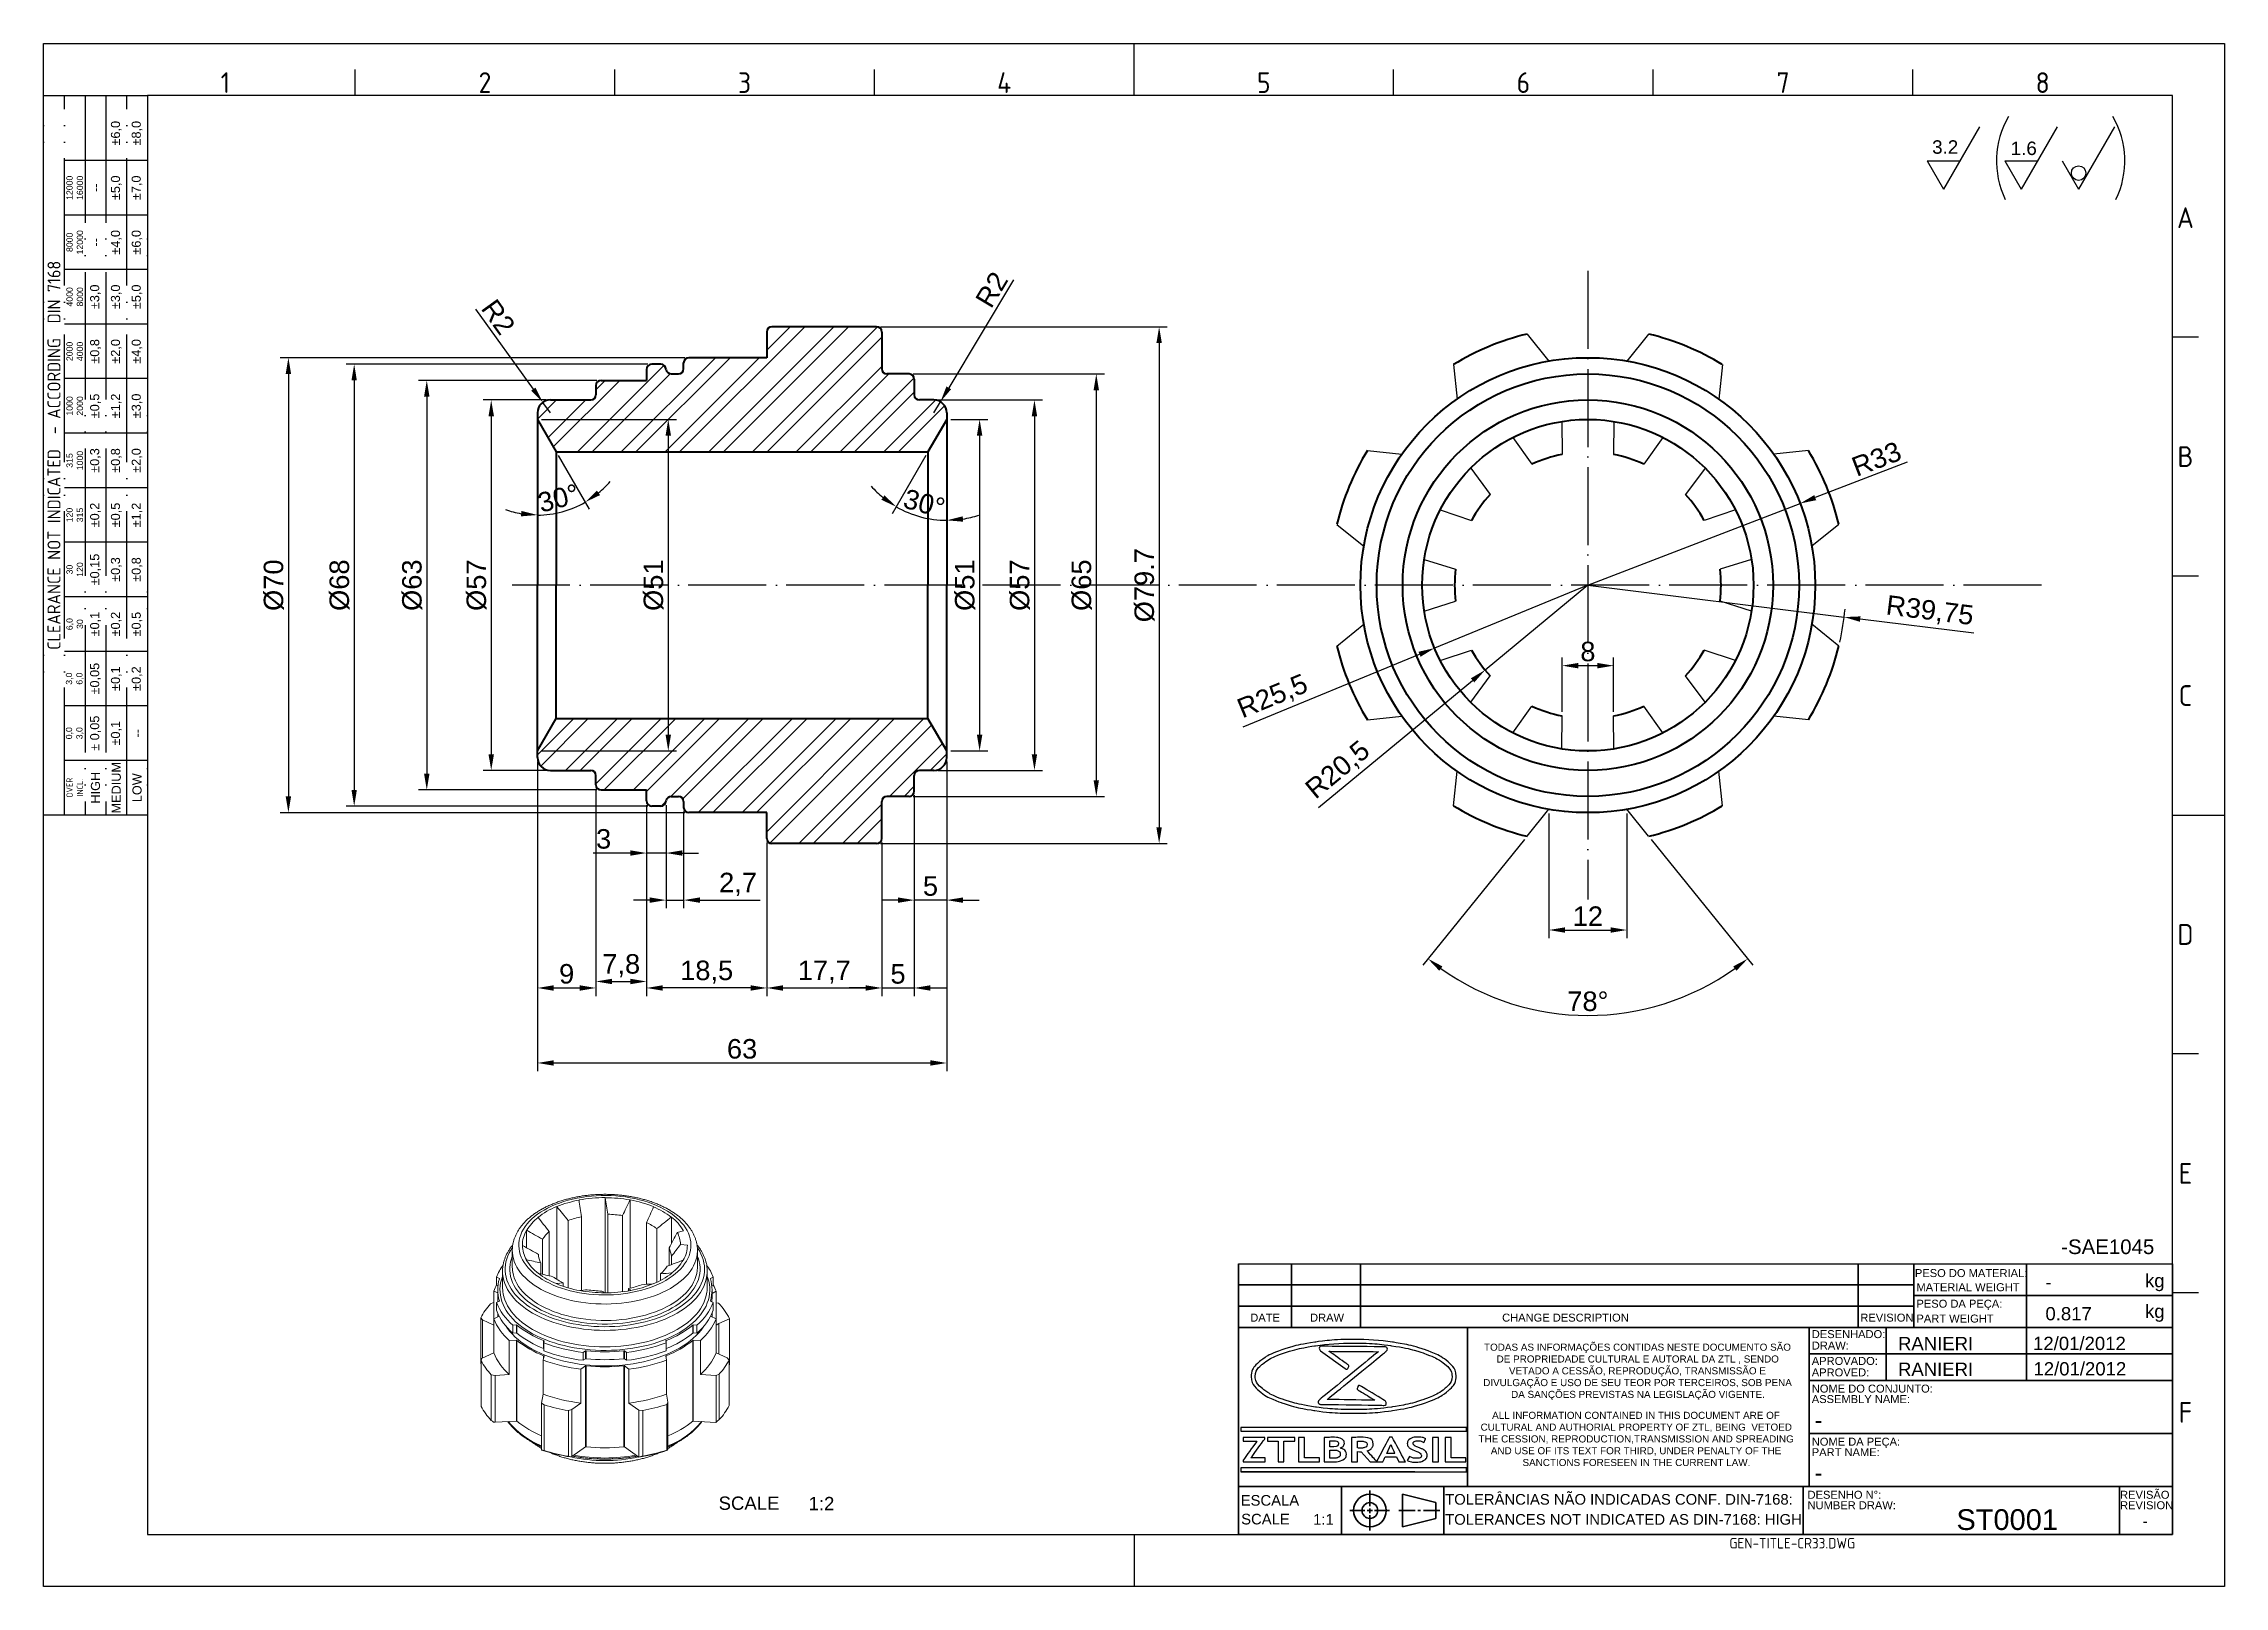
# Model space of a CAD drawing. Header units: millimetres. Extents: x 2490 to 2826, y 1138 to 1375.
import ezdxf
from ezdxf.enums import TextEntityAlignment as Align

# ---------------------------------------------------------------- set-up
doc = ezdxf.new("R2010")
doc.units = ezdxf.units.MM
for name, pattern in [('ACAD_ISO02W100', [15, 12, -3]), ('ACAD_ISO04W100', [30, 24, -3, 0, -3]), ('ACAD_ISO05W100', [33, 24, -3, 0, -3, 0, -3])]:
    doc.linetypes.add(name, pattern=pattern)
for name, color, linetype, lineweight in [('AM_0', 7, 'Continuous', 40), ('AM_4', 1, 'ACAD_ISO04W100', 25), ('AM_5', 3, 'Continuous', 25), ('AM_8', 40, 'ACAD_ISO02W100', 35), ('AM_BOR', 2, 'ACAD_ISO05W100', 35)]:
    doc.layers.add(name, color=color, linetype=linetype, lineweight=lineweight)
doc.layers.add('Camada 1', color=7, linetype='Continuous')
doc.styles.add('ACISOTS', font='isocp.shx', dxfattribs={"height": 1})
doc.styles.get("Standard").update_dxf_attribs({"font": 'arial.ttf'})
doc.dimstyles.new('ISO-25', dxfattribs={"dimtxt": 3, "dimasz": 2.5, "dimexe": 1.25, "dimexo": 0.625, "dimtad": 1, "dimtxsty": 'Standard', "dimcen": 2.5, "dimadec": 0, "dimazin": 0, "dimtfac": 1, "dimtmove": 0, "dimatfit": 3, "dimfxl": 1, "dimarcsym": 0})

msp = doc.modelspace()

# ---------------------------------------------------------------- texts
at = {"insert": (2800.393, 1191.38), "char_height": 2.25, "width": 55.22062, "attachment_point": 1}
msp.add_mtext('-SAE1045', dxfattribs=at)
at = {"color": 0, "linetype": 'Continuous', "char_height": 1.089, "attachment_point": 1}
for s, width, insert in [('\\pi1.1;TODAS AS INFORMAÇÕES CONTIDAS NESTE DOCUMENTO SÃO \\P\\pi3.0406;DE PROPRIEDADE CULTURAL E AUTORAL DA ZTL , SENDO \\P\\pi4.9363;VETADO A CESSÃO, REPRODUÇÃO, TRANSMISSÃO E \\P\\pi0.97628;DIVULGAÇÃO E USO DE SEU TEOR POR TERCEIROS, SOB PENA \\P\\pi5.2688;DA SANÇÕES PREVISTAS NA LEGISLAÇÃO VIGENTE.', 49.34635, (2710.454, 1175.35)), ('\\pi2.9563;ALL INFORMATION CONTAINED IN THIS DOCUMENT ARE OF \\P\\pi1.1801;CULTURAL AND AUTHORIAL PROPERTY OF ZTL, BEING  VETOED \\P\\pi0.87222;THE CESSION, REPRODUCTION,TRANSMISSION AND SPREADING \\P\\pi2.7505;AND USE OF ITS TEXT FOR THIRD, UNDER PENALTY OF THE \\P\\pi7.6276;SANCTIONS FORESEEN IN THE CURRENT LAW.', 50.13289, (2709.848, 1164.868))]:
    msp.add_mtext_dynamic_manual_height_columns(s, width=width, gutter_width=12.5, heights=[0], dxfattribs=dict(at, insert=insert))
at = {"layer": 'AM_5', "char_height": 2.07, "attachment_point": 1}
for s, insert in [('3.2', (2780.526, 1360.49)), ('1.6', (2792.617, 1360.29))]:
    msp.add_mtext_dynamic_manual_height_columns(s, width=18.23779, gutter_width=12.5, heights=[0], dxfattribs=dict(at, insert=insert))
at = {"layer": 'AM_8', "color": 0, "linetype": 'Continuous'}
for s, height, p in [('PESO DO MATERIAL:', 1.22513, (2777.871, 1185.593)), ('kg', 2.0419, (2813.295, 1184.027)), ('MATERIAL WEIGHT', 1.22513, (2778.109, 1183.423)), ('PESO DA PEÇA:', 1.22513, (2778.109, 1180.885)), ('DATE', 1.2251, (2675.577, 1178.742)), ('DRAW', 1.2251, (2684.78, 1178.742)), ('CHANGE DESCRIPTION', 1.22513, (2714.341, 1178.742)), ('REVISION', 1.2251, (2769.473, 1178.742)), ('PART WEIGHT', 1.22513, (2778.109, 1178.598)), ('kg', 2.0419, (2813.295, 1179.316)), ('DESENHADO:', 1.2251, (2762.001, 1176.203)), ('DRAW:', 1.2251, (2762.001, 1174.441)), ('APROVADO:', 1.2251, (2762.001, 1172.077)), ('APROVED:', 1.2251, (2762.001, 1170.314)), ('NOME DO CONJUNTO:', 1.22513, (2762.001, 1167.822)), ('ASSEMBLY NAME:', 1.22513, (2762.001, 1166.208)), ('NOME DA PEÇA:', 1.22513, (2762.001, 1159.654)), ('PART NAME:', 1.2251, (2762.001, 1158.041)), ('SCALE', 2.0419, (2593.752, 1149.784)), ('1:2', 2.0419, (2607.595, 1149.728)), ('ESCALA', 1.6335, (2674.101, 1150.424)), ('TOLERÂNCIAS NÃO INDICADAS CONF. DIN-7168:', 1.6335, (2705.572, 1150.576)), ('DESENHO N%%d:', 1.22513, (2761.35, 1151.487)), ('REVISÃO', 1.2251, (2809.451, 1151.487)), ('SCALE', 1.6335, (2674.177, 1147.538)), ('1:1', 1.6335, (2685.252, 1147.493)), ('TOLERANCES NOT INDICATED AS DIN-7168: HIGH', 1.6335, (2705.572, 1147.493)), ('NUMBER DRAW:', 1.22513, (2761.35, 1149.873)), ('REVISION', 1.2251, (2809.451, 1149.873))]:
    msp.add_text(s, height=height, dxfattribs=at).set_placement(p)
for tag, p in [('-', (2797.964, 1184.816)), ('0.817', (2797.964, 1179.957))]:
    msp.add_attdef(tag, text='', height=2.042, dxfattribs=at).set_placement(p, align=Align.MIDDLE_LEFT)
for tag, p, height in [('RANIERI', (2775.273, 1174.344), 2.042), ('12/01/2012', (2796.059, 1174.368), 2.042), ('RANIERI', (2775.271, 1170.393), 2.042), ('12/01/2012', (2796.125, 1170.46), 2.042), ('-', (2762.463, 1162.354), 2.45), ('-', (2762.463, 1154.248), 2.45), ('ST0001', (2784.265, 1146.682), 3.194)]:
    msp.add_attdef(tag, p, '', height=height, dxfattribs=at)
msp.add_attdef('-', text='', height=1.597, dxfattribs=at).set_placement((2813.316, 1148.032), align=Align.MIDDLE_CENTER)
at = {"layer": 'AM_8', "color": 0, "linetype": 'Continuous', "style": 'ACISOTS'}
msp.add_attdef('GEN-TITLE-CR33.DWG', (2749.32, 1143.831), '', height=1.633, dxfattribs=at)

# ---------------------------------------------------------------- blocks, each defined once
blk = doc.blocks.new('A3 ZTL')
for p, q in [((19.57, 280.82), (19.57, 9.78)), ((401.17, 280.82), (19.57, 280.82)), ((401.17, 9.78), (401.17, 280.82)), ((19.57, 9.78), (401.17, 9.78))]:
    blk.add_line(p, q)
at = {"layer": 'AM_BOR', "color": 135, "linetype": 'Continuous', "lineweight": 25}
for p, q in [((0, 0), (0, 290.61)), ((0, 290.61), (410.96, 290.61)), ((410.96, 290.61), (410.96, 0)), ((410.96, 0), (0, 0))]:
    blk.add_line(p, q, dxfattribs=at)
at = {"layer": 'AM_BOR', "color": 135, "lineweight": 25}
for p, q in [((205.48, 280.82), (205.48, 290.61)), ((58.71, 280.82), (58.71, 285.71)), ((107.63, 280.82), (107.63, 285.71)), ((156.56, 280.82), (156.56, 285.71)), ((254.4, 280.82), (254.4, 285.71)), ((303.33, 280.82), (303.33, 285.71)), ((352.25, 280.82), (352.25, 285.71)), ((3.91, 145.3), (3.91, 280.82)), ((7.83, 280.82), (7.83, 145.3)), ((11.74, 280.82), (11.74, 145.3)), ((15.66, 145.3), (15.66, 280.82)), ((19.57, 268.59), (3.91, 268.59)), ((19.57, 258.32), (3.91, 258.32)), ((19.57, 248.04), (3.91, 248.04)), ((19.57, 237.77), (3.91, 237.77)), ((406.07, 235.32), (401.17, 235.32)), ((19.57, 227.5), (3.91, 227.5)), ((19.57, 217.22), (3.91, 217.22)), ((19.57, 206.95), (3.91, 206.95)), ((19.57, 196.67), (3.91, 196.67)), ((406.07, 190.31), (401.17, 190.31)), ((19.57, 186.4), (3.91, 186.4)), ((19.57, 176.13), (3.91, 176.13)), ((19.57, 165.85), (3.91, 165.85)), ((19.57, 155.58), (3.91, 155.58)), ((401.17, 145.3), (410.96, 145.3)), ((406.07, 100.29), (401.17, 100.29)), ((406.07, 55.28), (401.17, 55.28)), ((205.48, 9.78), (205.48, 0))]:
    blk.add_line(p, q, dxfattribs=at)
blk.add_lwpolyline([(19.57, 145.3), (0, 145.3), (0, 280.82), (19.57, 280.82)], close=True, dxfattribs=at)
at = {"layer": 'AM_BOR', "color": 135, "lineweight": 25, "style": 'ACISOTS'}
for s, p in [('1', (34.25, 283.27)), ('2', (83.17, 283.27)), ('3', (132.09, 283.27)), ('4', (181.02, 283.27)), ('5', (229.94, 283.27)), ('6', (278.86, 283.27)), ('7', (327.79, 283.27)), ('8', (376.71, 283.27)), ('A', (403.62, 257.83)), ('B', (403.62, 212.82)), ('C', (403.62, 167.81)), ('D', (403.62, 122.8)), ('E', (403.62, 77.79)), ('F', (403.62, 32.78))]:
    blk.add_text(s, height=3.91, dxfattribs=at).set_placement(p, align=Align.MIDDLE)
at = {"layer": 'AM_BOR', "color": 135, "lineweight": 25, "attachment_point": 5, "rotation": 90}
for s, insert, char_height, width in [('±6,0', (13.7, 273.73), 1.712, 10.274), ('±8,0', (17.61, 273.73), 1.712, 10.274), ('12000\\P16000', (5.87, 263.45), 1.174, 10.274), ('--', (9.78, 263.45), 1.712, 10.274), ('±5,0', (13.7, 263.45), 1.712, 10.274), ('±7,0', (17.61, 263.45), 1.712, 10.274), ('8000\\P12000', (5.87, 253.18), 1.174, 10.274), ('±4,0', (13.7, 253.18), 1.712, 10.274), ('±6,0', (17.61, 253.18), 1.712, 10.274), ('--', (9.78, 253.18), 1.712, 10.274), ('{\\Fisocp.shx|c0;CLEARANCE NOT INDICATED  - ACCORDING  DIN 7168}', (1.96, 213.06), 2.4462, 135.5186), ('4000\\P8000', (5.87, 242.91), 1.174, 10.274), ('±3,0', (9.78, 242.91), 1.712, 10.274), ('±3,0', (13.7, 242.91), 1.712, 10.274), ('±5,0', (17.61, 242.91), 1.712, 10.274), ('2000\\P4000', (5.87, 232.63), 1.174, 10.274), ('±0,8', (9.78, 232.63), 1.712, 10.274), ('±2,0', (13.7, 232.63), 1.712, 10.274), ('±4,0', (17.61, 232.63), 1.712, 10.274), ('1000\\P2000', (5.87, 222.36), 1.174, 10.274), ('±0,5', (9.78, 222.36), 1.712, 10.274), ('±1,2', (13.7, 222.36), 1.712, 10.274), ('±3,0', (17.61, 222.36), 1.712, 10.274), ('315\\P1000', (5.87, 212.08), 1.174, 10.274), ('±0,3', (9.78, 212.08), 1.712, 10.274), ('±0,8', (13.7, 212.08), 1.712, 10.274), ('±2,0', (17.61, 212.08), 1.712, 10.274), ('120\\P315', (5.87, 201.81), 1.174, 10.274), ('±0,2', (9.78, 201.81), 1.712, 10.274), ('±0,5', (13.7, 201.81), 1.712, 10.274), ('±1,2', (17.61, 201.81), 1.712, 10.274), ('±0,15', (9.78, 191.54), 1.712, 10.274), ('±0,3', (13.7, 191.54), 1.712, 10.274), ('±0,8', (17.61, 191.54), 1.712, 10.274), ('30\\P120', (5.87, 191.54), 1.174, 10.274), ('6,0\\P30', (5.87, 181.26), 1.174, 10.274), ('±0,1', (9.78, 181.26), 1.712, 10.274), ('±0,2', (13.7, 181.26), 1.712, 10.274), ('±0,5', (17.61, 181.26), 1.712, 10.274), ('±0,05', (9.78, 170.99), 1.712, 10.274), ('±0,1', (13.7, 170.99), 1.712, 10.274), ('±0,2', (17.61, 170.99), 1.712, 10.274), ('3,0\\P6,0', (5.87, 170.99), 1.174, 10.274), ('0,0\\P3,0', (5.87, 160.71), 1.174, 10.274), ('± 0,05', (9.78, 160.71), 1.712, 10.274), ('\\pt4.69206;±0,1', (13.7, 160.71), 1.7123, 10.274), ('--', (17.61, 160.71), 1.712, 10.274), ('{\\Fisocp.shx|c0;OVER\\PINCL.}', (5.87, 150.44), 1.1742, 10.274), ('HIGH', (9.78, 150.44), 1.712, 10.274), ('MEDIUM', (13.7, 150.44), 1.712, 10.274), ('LOW', (17.61, 150.44), 1.712, 10.274)]:
    blk.add_mtext(s, dxfattribs=dict(at, insert=insert, char_height=char_height, width=width))
blk = doc.blocks.new('*U14')
at = {"layer": 'AM_5'}
for p, q in [((-9.36, 2.08), (-6, -2.08)), ((9.36, 2.08), (6, -2.08))]:
    blk.add_line(p, q, dxfattribs=at)
blk = doc.blocks.new('*U15')
at = {"layer": 'AM_0', "color": 0, "linetype": 'ByBlock', "lineweight": -2, "transparency": 16777216}
blk.add_blockref('*U14', (2718.62, 1319.69), dxfattribs=at)
for p, rotation in [((2692.77, 1308.98), 45.00000000000001), ((2744.47, 1308.98), 315.0000000000001), ((2682.06, 1283.13), 90), ((2755.18, 1283.13), 270), ((2692.77, 1257.28), 135), ((2744.47, 1257.28), 225), ((2718.62, 1246.58), 180)]:
    blk.add_blockref('*U14', p, dxfattribs=dict(at, rotation=rotation))
blk = doc.blocks.new('*U16')
at = {"layer": 'AM_5'}
for p, q in [((-4, -2.53), (-3.95, 2.53)), ((4, -2.53), (3.95, 2.53))]:
    blk.add_line(p, q, dxfattribs=at)
blk = doc.blocks.new('*U17')
at = {"layer": 'AM_0', "color": 0, "linetype": 'ByBlock', "lineweight": -2, "transparency": 16777216}
for p, rotation in [((2705.31, 1301.46), 216), ((2718.62, 1305.78), 180), ((2731.93, 1301.46), 144), ((2697.08, 1290.13), 252), ((2740.16, 1290.13), 108), ((2697.08, 1276.13), 288), ((2740.16, 1276.13), 71.99999999999999), ((2705.31, 1264.81), 324.0000000000001), ((2731.93, 1264.81), 35.99999999999997)]:
    blk.add_blockref('*U16', p, dxfattribs=dict(at, rotation=rotation))
blk.add_blockref('*U16', (2718.62, 1260.48), dxfattribs=at)
blk = doc.blocks.new('*D18')
at = {"layer": 'AM_5', "color": 0, "lineweight": -2, "transparency": 16777216}
for p, q in [((2618.68, 1331.79), (2662.8, 1331.79)), ((2661.55, 1329.29), (2661.55, 1254.79)), ((2618.68, 1252.29), (2662.8, 1252.29))]:
    blk.add_line(p, q, dxfattribs=at)
at = {"layer": 'AM_5', "color": 0, "transparency": 16777216}
for points in [[(2661.13, 1329.29), (2661.97, 1329.29), (2661.55, 1331.79)], [(2661.13, 1254.79), (2661.97, 1254.79), (2661.55, 1252.29)]]:
    blk.add_solid(points, dxfattribs=at)
at = {"layer": 'Defpoints', "color": 0, "transparency": 16777216}
for p in [(2618.06, 1331.79), (2618.06, 1252.29), (2661.55, 1252.29)]:
    blk.add_point(p, dxfattribs=at)
at = {"layer": 'AM_5', "color": 0, "transparency": 16777216, "insert": (2659.31, 1292.04), "char_height": 3, "attachment_point": 5, "rotation": 90}
blk.add_mtext('%%C79.7', dxfattribs=at)
blk = doc.blocks.new('*D19')
at = {"layer": 'AM_5', "color": 0, "lineweight": -2, "transparency": 16777216}
for p, q in [((2623.68, 1324.54), (2653.13, 1324.54)), ((2651.88, 1322.04), (2651.88, 1262.04)), ((2623.68, 1259.54), (2653.13, 1259.54))]:
    blk.add_line(p, q, dxfattribs=at)
at = {"layer": 'AM_5', "color": 0, "transparency": 16777216}
for points in [[(2651.46, 1322.04), (2652.29, 1322.04), (2651.88, 1324.54)], [(2651.46, 1262.04), (2652.29, 1262.04), (2651.88, 1259.54)]]:
    blk.add_solid(points, dxfattribs=at)
at = {"layer": 'Defpoints', "color": 0, "transparency": 16777216}
for p in [(2623.06, 1324.54), (2623.06, 1259.54), (2651.88, 1259.54)]:
    blk.add_point(p, dxfattribs=at)
at = {"layer": 'AM_5', "color": 0, "transparency": 16777216, "insert": (2649.64, 1292.04), "char_height": 3, "attachment_point": 5, "rotation": 90}
blk.add_mtext('%%C65', dxfattribs=at)
blk = doc.blocks.new('*D20')
at = {"layer": 'AM_5', "color": 0, "lineweight": -2, "transparency": 16777216}
for p, q in [((2627.48, 1320.54), (2643.61, 1320.54)), ((2642.36, 1318.04), (2642.36, 1266.04)), ((2627.48, 1263.54), (2643.61, 1263.54))]:
    blk.add_line(p, q, dxfattribs=at)
at = {"layer": 'AM_5', "color": 0, "transparency": 16777216}
for points in [[(2641.94, 1318.04), (2642.77, 1318.04), (2642.36, 1320.54)], [(2641.94, 1266.04), (2642.77, 1266.04), (2642.36, 1263.54)]]:
    blk.add_solid(points, dxfattribs=at)
at = {"layer": 'Defpoints', "color": 0, "transparency": 16777216}
for p in [(2626.86, 1320.54), (2626.86, 1263.54), (2642.36, 1263.54)]:
    blk.add_point(p, dxfattribs=at)
at = {"layer": 'AM_5', "color": 0, "transparency": 16777216, "insert": (2640.12, 1292.04), "char_height": 3, "attachment_point": 5, "rotation": 90}
blk.add_mtext('%%C57', dxfattribs=at)
blk = doc.blocks.new('*D21')
at = {"layer": 'AM_5', "color": 0, "lineweight": -2, "transparency": 16777216}
for p, q in [((2629.48, 1317.54), (2635.17, 1317.54)), ((2633.92, 1315.04), (2633.92, 1269.04)), ((2629.48, 1266.54), (2635.17, 1266.54))]:
    blk.add_line(p, q, dxfattribs=at)
at = {"layer": 'AM_5', "color": 0, "transparency": 16777216}
for points in [[(2633.5, 1315.04), (2634.34, 1315.04), (2633.92, 1317.54)], [(2633.5, 1269.04), (2634.34, 1269.04), (2633.92, 1266.54)]]:
    blk.add_solid(points, dxfattribs=at)
at = {"layer": 'Defpoints', "color": 0, "transparency": 16777216}
for p in [(2628.86, 1317.54), (2628.86, 1266.54), (2633.92, 1266.54)]:
    blk.add_point(p, dxfattribs=at)
at = {"layer": 'AM_5', "color": 0, "transparency": 16777216, "insert": (2631.68, 1292.04), "char_height": 3, "attachment_point": 5, "rotation": 90}
blk.add_mtext('%%C51', dxfattribs=at)
blk = doc.blocks.new('*D22')
at = {"layer": 'AM_5', "color": 0, "lineweight": -2, "transparency": 16777216}
for p, q in [((2628.86, 1264.92), (2628.86, 1242.34)), ((2623.86, 1259.72), (2623.86, 1242.34)), ((2621.36, 1243.59), (2618.86, 1243.59)), ((2628.86, 1243.59), (2623.86, 1243.59)), ((2631.36, 1243.59), (2633.86, 1243.59))]:
    blk.add_line(p, q, dxfattribs=at)
at = {"layer": 'AM_5', "color": 0, "transparency": 16777216}
for points in [[(2621.36, 1244), (2621.36, 1243.17), (2623.86, 1243.59)], [(2631.36, 1244), (2631.36, 1243.17), (2628.86, 1243.59)]]:
    blk.add_solid(points, dxfattribs=at)
at = {"layer": 'Defpoints', "color": 0, "transparency": 16777216}
for p in [(2628.86, 1265.54), (2623.86, 1260.34), (2623.86, 1243.59)]:
    blk.add_point(p, dxfattribs=at)
at = {"layer": 'AM_5', "color": 0, "transparency": 16777216, "insert": (2626.36, 1245.74), "char_height": 3, "attachment_point": 5}
blk.add_mtext('5', dxfattribs=at)
blk = doc.blocks.new('*D23')
at = {"layer": 'AM_5', "color": 0, "lineweight": -2, "transparency": 16777216}
for p, q in [((2623.86, 1258.92), (2623.86, 1228.82)), ((2618.86, 1252.47), (2618.86, 1228.82)), ((2616.36, 1230.07), (2613.86, 1230.07)), ((2618.86, 1230.07), (2623.86, 1230.07)), ((2626.36, 1230.07), (2628.86, 1230.07))]:
    blk.add_line(p, q, dxfattribs=at)
at = {"layer": 'AM_5', "color": 0, "transparency": 16777216}
for points in [[(2616.36, 1230.49), (2616.36, 1229.65), (2618.86, 1230.07)], [(2626.36, 1230.49), (2626.36, 1229.65), (2623.86, 1230.07)]]:
    blk.add_solid(points, dxfattribs=at)
at = {"layer": 'Defpoints', "color": 0, "transparency": 16777216}
for p in [(2623.86, 1259.54), (2618.86, 1253.09), (2623.86, 1230.07)]:
    blk.add_point(p, dxfattribs=at)
at = {"layer": 'AM_5', "color": 0, "transparency": 16777216, "insert": (2621.36, 1232.22), "char_height": 3, "attachment_point": 5}
blk.add_mtext('5', dxfattribs=at)
blk = doc.blocks.new('*D24')
at = {"layer": 'AM_5', "color": 0, "lineweight": -2, "transparency": 16777216}
for p, q in [((2601.16, 1252.47), (2601.16, 1228.82)), ((2618.86, 1252.47), (2618.86, 1228.82)), ((2603.66, 1230.07), (2616.36, 1230.07))]:
    blk.add_line(p, q, dxfattribs=at)
at = {"layer": 'AM_5', "color": 0, "transparency": 16777216}
for points in [[(2603.66, 1230.49), (2603.66, 1229.65), (2601.16, 1230.07)], [(2616.36, 1230.49), (2616.36, 1229.65), (2618.86, 1230.07)]]:
    blk.add_solid(points, dxfattribs=at)
at = {"layer": 'Defpoints', "color": 0, "transparency": 16777216}
for p in [(2601.16, 1253.09), (2618.86, 1253.09), (2618.86, 1230.07)]:
    blk.add_point(p, dxfattribs=at)
at = {"layer": 'AM_5', "color": 0, "transparency": 16777216, "insert": (2610.01, 1232.5), "char_height": 3, "attachment_point": 5}
blk.add_mtext('17,7', dxfattribs=at)
blk = doc.blocks.new('*D25')
at = {"layer": 'AM_5', "color": 0, "lineweight": -2, "transparency": 16777216}
for p, q in [((2582.66, 1258.22), (2582.66, 1228.82)), ((2601.16, 1252.47), (2601.16, 1228.82)), ((2598.66, 1230.07), (2585.16, 1230.07))]:
    blk.add_line(p, q, dxfattribs=at)
at = {"layer": 'AM_5', "color": 0, "transparency": 16777216}
for points in [[(2585.16, 1230.49), (2585.16, 1229.65), (2582.66, 1230.07)], [(2598.66, 1230.49), (2598.66, 1229.65), (2601.16, 1230.07)]]:
    blk.add_solid(points, dxfattribs=at)
at = {"layer": 'Defpoints', "color": 0, "transparency": 16777216}
for p in [(2582.66, 1258.84), (2601.16, 1253.09), (2582.66, 1230.07)]:
    blk.add_point(p, dxfattribs=at)
at = {"layer": 'AM_5', "color": 0, "transparency": 16777216, "insert": (2591.91, 1232.5), "char_height": 3, "attachment_point": 5}
blk.add_mtext('18,5', dxfattribs=at)
blk = doc.blocks.new('*D26')
at = {"layer": 'AM_5', "color": 0, "lineweight": -2, "transparency": 16777216}
for p, q in [((2582.66, 1258.22), (2582.66, 1249.58)), ((2585.66, 1258.22), (2585.66, 1249.58)), ((2580.16, 1250.83), (2574.44, 1250.83)), ((2585.66, 1250.83), (2582.66, 1250.83)), ((2588.16, 1250.83), (2590.66, 1250.83))]:
    blk.add_line(p, q, dxfattribs=at)
at = {"layer": 'AM_5', "color": 0, "transparency": 16777216}
for points in [[(2580.16, 1251.25), (2580.16, 1250.42), (2582.66, 1250.83)], [(2588.16, 1251.25), (2588.16, 1250.42), (2585.66, 1250.83)]]:
    blk.add_solid(points, dxfattribs=at)
at = {"layer": 'Defpoints', "color": 0, "transparency": 16777216}
for p in [(2582.66, 1258.84), (2585.66, 1258.84), (2582.66, 1250.83)]:
    blk.add_point(p, dxfattribs=at)
at = {"layer": 'AM_5', "color": 0, "transparency": 16777216, "insert": (2576.05, 1252.99), "char_height": 3, "attachment_point": 5}
blk.add_mtext('3', dxfattribs=at)
blk = doc.blocks.new('*D27')
at = {"layer": 'AM_5', "color": 0, "lineweight": -2, "transparency": 16777216}
for p, q in [((2585.66, 1258.22), (2585.66, 1242.34)), ((2588.36, 1257.22), (2588.36, 1242.34)), ((2583.16, 1243.59), (2580.66, 1243.59)), ((2585.66, 1243.59), (2588.36, 1243.59)), ((2590.86, 1243.59), (2600.12, 1243.59))]:
    blk.add_line(p, q, dxfattribs=at)
at = {"layer": 'AM_5', "color": 0, "transparency": 16777216}
for points in [[(2583.16, 1244), (2583.16, 1243.17), (2585.66, 1243.59)], [(2590.86, 1244), (2590.86, 1243.17), (2588.36, 1243.59)]]:
    blk.add_solid(points, dxfattribs=at)
at = {"layer": 'Defpoints', "color": 0, "transparency": 16777216}
for p in [(2585.66, 1258.84), (2588.36, 1257.84), (2588.36, 1243.59)]:
    blk.add_point(p, dxfattribs=at)
at = {"layer": 'AM_5', "color": 0, "transparency": 16777216, "insert": (2596.74, 1246.02), "char_height": 3, "attachment_point": 5}
blk.add_mtext('2,7', dxfattribs=at)
blk = doc.blocks.new('*D28')
at = {"layer": 'AM_5', "color": 0, "lineweight": -2, "transparency": 16777216}
for p, q in [((2574.86, 1260.72), (2574.86, 1229.82)), ((2582.66, 1258.22), (2582.66, 1229.82)), ((2577.36, 1231.07), (2580.16, 1231.07))]:
    blk.add_line(p, q, dxfattribs=at)
at = {"layer": 'AM_5', "color": 0, "transparency": 16777216}
for points in [[(2577.36, 1231.49), (2577.36, 1230.65), (2574.86, 1231.07)], [(2580.16, 1231.49), (2580.16, 1230.65), (2582.66, 1231.07)]]:
    blk.add_solid(points, dxfattribs=at)
at = {"layer": 'Defpoints', "color": 0, "transparency": 16777216}
for p in [(2574.86, 1261.34), (2582.66, 1258.84), (2582.66, 1231.07)]:
    blk.add_point(p, dxfattribs=at)
at = {"layer": 'AM_5', "color": 0, "transparency": 16777216, "insert": (2578.76, 1233.5), "char_height": 3, "attachment_point": 5}
blk.add_mtext('7,8', dxfattribs=at)
blk = doc.blocks.new('*D29')
at = {"layer": 'AM_5', "color": 0, "lineweight": -2, "transparency": 16777216}
for p, q in [((2565.86, 1264.92), (2565.86, 1228.82)), ((2574.86, 1260.72), (2574.86, 1228.82)), ((2568.36, 1230.07), (2572.36, 1230.07))]:
    blk.add_line(p, q, dxfattribs=at)
at = {"layer": 'AM_5', "color": 0, "transparency": 16777216}
for points in [[(2568.36, 1230.49), (2568.36, 1229.65), (2565.86, 1230.07)], [(2572.36, 1230.49), (2572.36, 1229.65), (2574.86, 1230.07)]]:
    blk.add_solid(points, dxfattribs=at)
at = {"layer": 'Defpoints', "color": 0, "transparency": 16777216}
for p in [(2565.86, 1265.54), (2574.86, 1261.34), (2574.86, 1230.07)]:
    blk.add_point(p, dxfattribs=at)
at = {"layer": 'AM_5', "color": 0, "transparency": 16777216, "insert": (2570.36, 1232.23), "char_height": 3, "attachment_point": 5}
blk.add_mtext('9', dxfattribs=at)
blk = doc.blocks.new('*D30')
at = {"layer": 'AM_5', "color": 0, "lineweight": -2, "transparency": 16777216}
for p, q in [((2565.86, 1264.29), (2565.86, 1217.28)), ((2628.86, 1264.29), (2628.86, 1217.28)), ((2568.36, 1218.53), (2626.36, 1218.53))]:
    blk.add_line(p, q, dxfattribs=at)
at = {"layer": 'AM_5', "color": 0, "transparency": 16777216}
for points in [[(2568.36, 1218.95), (2568.36, 1218.12), (2565.86, 1218.53)], [(2626.36, 1218.95), (2626.36, 1218.12), (2628.86, 1218.53)]]:
    blk.add_solid(points, dxfattribs=at)
at = {"layer": 'Defpoints', "color": 0, "transparency": 16777216}
for p in [(2565.86, 1264.92), (2628.86, 1264.92), (2628.86, 1218.53)]:
    blk.add_point(p, dxfattribs=at)
at = {"layer": 'AM_5', "color": 0, "transparency": 16777216, "insert": (2597.36, 1220.69), "char_height": 3, "attachment_point": 5}
blk.add_mtext('63', dxfattribs=at)
blk = doc.blocks.new('*D32')
at = {"layer": 'AM_5', "color": 0, "lineweight": -2, "transparency": 16777216}
blk.add_line((2625.66, 1312), (2620.47, 1303.02), dxfattribs=at)
for start, end in [(221.5227, 230.7616), (240.0004, 270), (279.2389, 288.4777)]:
    blk.add_arc((2628.86, 1317.54), 15.52, start, end, dxfattribs=at)
at = {"layer": 'AM_5', "color": 0, "transparency": 16777216}
for points in [[(2619.28, 1305.87), (2618.8, 1305.18), (2621.1, 1304.1)], [(2631.38, 1301.81), (2631.32, 1302.64), (2628.86, 1302.02)]]:
    blk.add_solid(points, dxfattribs=at)
at = {"layer": 'Defpoints', "color": 0, "transparency": 16777216}
for p in [(2628.86, 1317.54), (2628.86, 1317.54), (2625.97, 1312.54), (2623.55, 1302.96), (2628.86, 1292.04)]:
    blk.add_point(p, dxfattribs=at)
at = {"layer": 'AM_5', "color": 0, "transparency": 16777216, "insert": (2625.4, 1304.64), "char_height": 3, "attachment_point": 5, "rotation": 345.0002}
blk.add_mtext('30°', dxfattribs=at)
blk = doc.blocks.new('*D33')
at = {"layer": 'AM_5', "color": 0, "lineweight": -2, "transparency": 16777216}
blk.add_line((2569.06, 1312), (2573.84, 1303.72), dxfattribs=at)
for start, end in [(309.7516, 319.5036), (250.496, 260.248), (270, 299.9996)]:
    blk.add_arc((2565.86, 1317.54), 14.71, start, end, dxfattribs=at)
at = {"layer": 'AM_5', "color": 0, "transparency": 16777216}
for points in [[(2575.5, 1305.9), (2575.02, 1306.58), (2573.21, 1304.81)], [(2563.4, 1303.47), (2563.33, 1302.63), (2565.86, 1302.84)]]:
    blk.add_solid(points, dxfattribs=at)
at = {"layer": 'Defpoints', "color": 0, "transparency": 16777216}
for p in [(2565.86, 1318.54), (2565.86, 1317.54), (2568.75, 1312.54), (2568.41, 1303.06), (2565.86, 1292.04)]:
    blk.add_point(p, dxfattribs=at)
at = {"layer": 'AM_5', "color": 0, "transparency": 16777216, "insert": (2569.11, 1305.42), "char_height": 3, "attachment_point": 5, "rotation": 14.9998}
blk.add_mtext('30°', dxfattribs=at)
blk = doc.blocks.new('*D34')
at = {"layer": 'AM_5', "color": 0, "lineweight": -2, "transparency": 16777216}
for p, q in [((2588.53, 1327.04), (2526.28, 1327.04)), ((2527.53, 1324.54), (2527.53, 1259.54)), ((2588.53, 1257.04), (2526.28, 1257.04))]:
    blk.add_line(p, q, dxfattribs=at)
at = {"layer": 'AM_5', "color": 0, "transparency": 16777216}
for points in [[(2527.11, 1324.54), (2527.95, 1324.54), (2527.53, 1327.04)], [(2527.11, 1259.54), (2527.95, 1259.54), (2527.53, 1257.04)]]:
    blk.add_solid(points, dxfattribs=at)
at = {"layer": 'Defpoints', "color": 0, "transparency": 16777216}
for p in [(2589.16, 1327.04), (2527.53, 1257.04), (2589.16, 1257.04)]:
    blk.add_point(p, dxfattribs=at)
at = {"layer": 'AM_5', "color": 0, "transparency": 16777216, "insert": (2525.29, 1292.04), "char_height": 3, "attachment_point": 5, "rotation": 90}
blk.add_mtext('%%C70', dxfattribs=at)
blk = doc.blocks.new('*D35')
at = {"layer": 'AM_5', "color": 0, "lineweight": -2, "transparency": 16777216}
for p, q in [((2582.83, 1326.04), (2536.41, 1326.04)), ((2537.66, 1323.54), (2537.66, 1260.54)), ((2582.83, 1258.04), (2536.41, 1258.04))]:
    blk.add_line(p, q, dxfattribs=at)
at = {"layer": 'AM_5', "color": 0, "transparency": 16777216}
for points in [[(2537.24, 1323.54), (2538.07, 1323.54), (2537.66, 1326.04)], [(2537.24, 1260.54), (2538.07, 1260.54), (2537.66, 1258.04)]]:
    blk.add_solid(points, dxfattribs=at)
at = {"layer": 'Defpoints', "color": 0, "transparency": 16777216}
for p in [(2583.46, 1326.04), (2537.66, 1258.04), (2583.46, 1258.04)]:
    blk.add_point(p, dxfattribs=at)
at = {"layer": 'AM_5', "color": 0, "transparency": 16777216, "insert": (2535.42, 1292.04), "char_height": 3, "attachment_point": 5, "rotation": 90}
blk.add_mtext('%%C68', dxfattribs=at)
blk = doc.blocks.new('*D36')
at = {"layer": 'AM_5', "color": 0, "lineweight": -2, "transparency": 16777216}
for p, q in [((2575.03, 1323.54), (2547.58, 1323.54)), ((2548.83, 1321.04), (2548.83, 1263.04)), ((2575.03, 1260.54), (2547.58, 1260.54))]:
    blk.add_line(p, q, dxfattribs=at)
at = {"layer": 'AM_5', "color": 0, "transparency": 16777216}
for points in [[(2548.41, 1321.04), (2549.25, 1321.04), (2548.83, 1323.54)], [(2548.41, 1263.04), (2549.25, 1263.04), (2548.83, 1260.54)]]:
    blk.add_solid(points, dxfattribs=at)
at = {"layer": 'Defpoints', "color": 0, "transparency": 16777216}
for p in [(2575.66, 1323.54), (2548.83, 1260.54), (2575.66, 1260.54)]:
    blk.add_point(p, dxfattribs=at)
at = {"layer": 'AM_5', "color": 0, "transparency": 16777216, "insert": (2546.59, 1292.04), "char_height": 3, "attachment_point": 5, "rotation": 90}
blk.add_mtext('%%C63', dxfattribs=at)
blk = doc.blocks.new('*D37')
at = {"layer": 'AM_5', "color": 0, "lineweight": -2, "transparency": 16777216}
for p, q in [((2567.23, 1320.54), (2557.5, 1320.54)), ((2558.75, 1318.04), (2558.75, 1266.04)), ((2567.23, 1263.54), (2557.5, 1263.54))]:
    blk.add_line(p, q, dxfattribs=at)
at = {"layer": 'AM_5', "color": 0, "transparency": 16777216}
for points in [[(2558.33, 1318.04), (2559.17, 1318.04), (2558.75, 1320.54)], [(2558.33, 1266.04), (2559.17, 1266.04), (2558.75, 1263.54)]]:
    blk.add_solid(points, dxfattribs=at)
at = {"layer": 'Defpoints', "color": 0, "transparency": 16777216}
for p in [(2567.86, 1320.54), (2558.75, 1263.54), (2567.86, 1263.54)]:
    blk.add_point(p, dxfattribs=at)
at = {"layer": 'AM_5', "color": 0, "transparency": 16777216, "insert": (2556.51, 1292.04), "char_height": 3, "attachment_point": 5, "rotation": 90}
blk.add_mtext('%%C57', dxfattribs=at)
blk = doc.blocks.new('*D38')
at = {"layer": 'AM_5', "color": 0, "lineweight": -2, "transparency": 16777216}
for p, q in [((2566.48, 1317.54), (2587.25, 1317.54)), ((2586, 1315.04), (2586, 1269.04)), ((2566.48, 1266.54), (2587.25, 1266.54))]:
    blk.add_line(p, q, dxfattribs=at)
at = {"layer": 'AM_5', "color": 0, "transparency": 16777216}
for points in [[(2585.58, 1315.04), (2586.42, 1315.04), (2586, 1317.54)], [(2585.58, 1269.04), (2586.42, 1269.04), (2586, 1266.54)]]:
    blk.add_solid(points, dxfattribs=at)
at = {"layer": 'Defpoints', "color": 0, "transparency": 16777216}
for p in [(2565.86, 1317.54), (2565.86, 1266.54), (2586, 1266.54)]:
    blk.add_point(p, dxfattribs=at)
at = {"layer": 'AM_5', "color": 0, "transparency": 16777216, "insert": (2583.76, 1292.04), "char_height": 3, "attachment_point": 5, "rotation": 90}
blk.add_mtext('%%C51', dxfattribs=at)
blk = doc.blocks.new('*D39')
at = {"layer": 'AM_5', "color": 0, "lineweight": -2, "ltscale": 0.5, "transparency": 16777216}
for p, q in [((2721.54, 1256.94), (2721.54, 1237.74)), ((2733.54, 1256.94), (2733.54, 1237.74)), ((2724.04, 1238.99), (2731.04, 1238.99))]:
    blk.add_line(p, q, dxfattribs=at)
at = {"layer": 'AM_5', "color": 0, "ltscale": 0.5, "transparency": 16777216}
for points in [[(2724.04, 1239.4), (2724.04, 1238.57), (2721.54, 1238.99)], [(2731.04, 1239.4), (2731.04, 1238.57), (2733.54, 1238.99)]]:
    blk.add_solid(points, dxfattribs=at)
at = {"layer": 'Defpoints', "color": 0, "ltscale": 0.5, "transparency": 16777216}
for p in [(2721.54, 1257.56), (2733.54, 1257.56), (2733.54, 1238.99)]:
    blk.add_point(p, dxfattribs=at)
at = {"layer": 'AM_5', "color": 0, "ltscale": 0.5, "transparency": 16777216, "insert": (2727.54, 1241.12), "char_height": 3, "attachment_point": 5}
blk.add_mtext('12', dxfattribs=at)
blk = doc.blocks.new('*D40')
at = {"layer": 'AM_5', "color": 0, "lineweight": -2, "ltscale": 0.5, "transparency": 16777216}
for p, q in [((2717.78, 1252.93), (2702.13, 1233.6)), ((2737.29, 1252.93), (2752.94, 1233.6))]:
    blk.add_line(p, q, dxfattribs=at)
blk.add_arc((2727.54, 1264.97), 39.12, 234.6624, 305.3376, dxfattribs=at)
at = {"layer": 'AM_5', "color": 0, "ltscale": 0.5, "transparency": 16777216}
for points in [[(2704.66, 1232.73), (2705.16, 1233.39), (2702.92, 1234.57)], [(2749.91, 1233.39), (2750.41, 1232.73), (2752.15, 1234.57)]]:
    blk.add_solid(points, dxfattribs=at)
at = {"layer": 'Defpoints', "color": 0, "ltscale": 0.5, "transparency": 16777216}
for p in [(2721.54, 1257.56), (2733.54, 1257.56), (2718.18, 1253.41), (2736.9, 1253.41), (2718.74, 1226.86)]:
    blk.add_point(p, dxfattribs=at)
at = {"layer": 'AM_5', "color": 0, "ltscale": 0.5, "transparency": 16777216, "insert": (2727.54, 1228.01), "char_height": 3, "attachment_point": 5}
blk.add_mtext('78°', dxfattribs=at)
blk = doc.blocks.new('*D41')
at = {"layer": 'AM_5', "color": 0, "lineweight": -2, "ltscale": 0.5, "transparency": 16777216}
for p, q in [((2723.58, 1272.55), (2723.58, 1280.91)), ((2726.08, 1279.66), (2728.99, 1279.66)), ((2731.49, 1272.55), (2731.49, 1280.91))]:
    blk.add_line(p, q, dxfattribs=at)
at = {"layer": 'AM_5', "color": 0, "ltscale": 0.5, "transparency": 16777216}
for points in [[(2726.08, 1280.08), (2726.08, 1279.24), (2723.58, 1279.66)], [(2728.99, 1280.08), (2728.99, 1279.24), (2731.49, 1279.66)]]:
    blk.add_solid(points, dxfattribs=at)
at = {"layer": 'Defpoints', "color": 0, "ltscale": 0.5, "transparency": 16777216}
for p in [(2731.49, 1279.66), (2723.58, 1271.93), (2731.49, 1271.93)]:
    blk.add_point(p, dxfattribs=at)
at = {"layer": 'AM_5', "color": 0, "ltscale": 0.5, "transparency": 16777216, "insert": (2727.54, 1281.82), "char_height": 3, "attachment_point": 5}
blk.add_mtext('8', dxfattribs=at)
blk = doc.blocks.new('*D42')
at = {"layer": 'AM_5', "color": 0, "lineweight": -2, "ltscale": 0.5, "transparency": 16777216}
for p, q in [((2727.54, 1292.04), (2711.73, 1278.99)), ((2686.09, 1257.83), (2709.8, 1277.4))]:
    blk.add_line(p, q, dxfattribs=at)
at = {"layer": 'AM_5', "color": 0, "ltscale": 0.5, "transparency": 16777216}
blk.add_solid([(2709.53, 1277.72), (2710.06, 1277.08), (2711.73, 1278.99)], dxfattribs=at)
at = {"layer": 'Defpoints', "color": 0, "ltscale": 0.5, "transparency": 16777216}
for p in [(2727.54, 1292.04), (2711.73, 1278.99)]:
    blk.add_point(p, dxfattribs=at)
at = {"layer": 'AM_5', "color": 0, "ltscale": 0.5, "transparency": 16777216, "insert": (2689.15, 1263.5), "char_height": 3, "attachment_point": 5, "rotation": 39.5405}
blk.add_mtext('R20,5', dxfattribs=at)
blk = doc.blocks.new('*D43')
at = {"layer": 'AM_5', "color": 0, "lineweight": -2, "ltscale": 0.5, "transparency": 16777216}
for p, q in [((2727.54, 1292.04), (2703.95, 1282.36)), ((2674.47, 1270.27), (2701.63, 1281.41))]:
    blk.add_line(p, q, dxfattribs=at)
at = {"layer": 'AM_5', "color": 0, "ltscale": 0.5, "transparency": 16777216}
blk.add_solid([(2701.47, 1281.8), (2701.79, 1281.03), (2703.95, 1282.36)], dxfattribs=at)
at = {"layer": 'Defpoints', "color": 0, "ltscale": 0.5, "transparency": 16777216}
for p in [(2727.54, 1292.04), (2703.95, 1282.36)]:
    blk.add_point(p, dxfattribs=at)
at = {"layer": 'AM_5', "color": 0, "ltscale": 0.5, "transparency": 16777216, "insert": (2679.07, 1274.78), "char_height": 3, "attachment_point": 5, "rotation": 22.313}
blk.add_mtext('R25,5', dxfattribs=at)
blk = doc.blocks.new('*D44')
at = {"layer": 'AM_5', "color": 0, "lineweight": -2, "ltscale": 0.5, "transparency": 16777216}
for p, q in [((2776.66, 1310.95), (2762.53, 1305.51)), ((2727.54, 1292.04), (2760.2, 1304.61))]:
    blk.add_line(p, q, dxfattribs=at)
at = {"layer": 'AM_5', "color": 0, "ltscale": 0.5, "transparency": 16777216}
blk.add_solid([(2762.38, 1305.9), (2762.68, 1305.12), (2760.2, 1304.61)], dxfattribs=at)
at = {"layer": 'Defpoints', "color": 0, "ltscale": 0.5, "transparency": 16777216}
for p in [(2760.2, 1304.61), (2727.54, 1292.04)]:
    blk.add_point(p, dxfattribs=at)
at = {"layer": 'AM_5', "color": 0, "ltscale": 0.5, "transparency": 16777216, "insert": (2771.96, 1311.45), "char_height": 3, "attachment_point": 5, "rotation": 21.0467}
blk.add_mtext('R33', dxfattribs=at)
blk = doc.blocks.new('*D45')
at = {"layer": 'AM_5', "color": 0, "lineweight": -2, "ltscale": 0.5, "transparency": 16777216}
for p, q in [((2727.54, 1292.04), (2766.98, 1287.13)), ((2786.94, 1284.65), (2769.46, 1286.83))]:
    blk.add_line(p, q, dxfattribs=at)
blk.add_arc((2727.54, 1292.04), 39.75, 347.2803, 354.7083, dxfattribs=at)
at = {"layer": 'AM_5', "color": 0, "ltscale": 0.5, "transparency": 16777216}
blk.add_solid([(2769.51, 1287.24), (2769.41, 1286.41), (2766.98, 1287.13)], dxfattribs=at)
at = {"layer": 'Defpoints', "color": 0, "ltscale": 0.5, "transparency": 16777216}
for p in [(2727.54, 1292.04), (2766.98, 1287.13)]:
    blk.add_point(p, dxfattribs=at)
at = {"layer": 'AM_5', "color": 0, "ltscale": 0.5, "transparency": 16777216, "insert": (2780.16, 1287.94), "char_height": 3, "attachment_point": 5, "rotation": 352.9066}
blk.add_mtext('R39,75', dxfattribs=at)
blk = doc.blocks.new('*D46')
at = {"layer": 'AM_5', "color": 0, "lineweight": -2, "ltscale": 0.5, "transparency": 16777216}
for p, q in [((2556.35, 1334.52), (2565.23, 1322.19)), ((2567.86, 1318.54), (2566.69, 1320.17))]:
    blk.add_line(p, q, dxfattribs=at)
at = {"layer": 'AM_5', "color": 0, "ltscale": 0.5, "transparency": 16777216}
blk.add_solid([(2565.57, 1322.44), (2564.89, 1321.95), (2566.69, 1320.17)], dxfattribs=at)
at = {"layer": 'Defpoints', "color": 0, "ltscale": 0.5, "transparency": 16777216}
for p in [(2566.69, 1320.17), (2567.86, 1318.54)]:
    blk.add_point(p, dxfattribs=at)
at = {"layer": 'AM_5', "color": 0, "ltscale": 0.5, "transparency": 16777216, "insert": (2559.84, 1333.31), "char_height": 3, "attachment_point": 5, "rotation": 305.7838}
blk.add_mtext('R2', dxfattribs=at)
blk = doc.blocks.new('*D47')
at = {"layer": 'AM_5', "color": 0, "lineweight": -2, "ltscale": 0.5, "transparency": 16777216}
for p, q in [((2639.16, 1339.02), (2629.18, 1322.4)), ((2626.86, 1318.54), (2627.89, 1320.26))]:
    blk.add_line(p, q, dxfattribs=at)
at = {"layer": 'AM_5', "color": 0, "ltscale": 0.5, "transparency": 16777216}
blk.add_solid([(2628.82, 1322.62), (2629.53, 1322.19), (2627.89, 1320.26)], dxfattribs=at)
at = {"layer": 'Defpoints', "color": 0, "ltscale": 0.5, "transparency": 16777216}
for p in [(2627.89, 1320.26), (2626.86, 1318.54)]:
    blk.add_point(p, dxfattribs=at)
at = {"layer": 'AM_5', "color": 0, "ltscale": 0.5, "transparency": 16777216, "insert": (2635.77, 1337.52), "char_height": 3, "attachment_point": 5, "rotation": 58.9974}
blk.add_mtext('R2', dxfattribs=at)

# ---------------------------------------------------------------- dimensions: what is measured, and where the dimension line sits
at = {"layer": 'AM_5', "ltscale": 0.5}
for center, mpoint, picture, middle in [((2626.859, 1318.543), (2627.889, 1320.258), '*D47', (2637.601, 1336.42)), ((2567.859, 1318.543), (2566.689, 1320.166), '*D46', (2558.116, 1332.06)), ((2727.536, 1292.043), (2703.945, 1282.362), '*D43', (2679.994, 1272.532)), ((2727.536, 1292.043), (2711.727, 1278.993), '*D42', (2690.694, 1261.629)), ((2727.536, 1292.043), (2766.982, 1287.135), '*D45', (2779.864, 1285.532))]:
    dim = msp.add_radius_dim(center=center, mpoint=mpoint, dimstyle='ISO-25', dxfattribs=at)
    dim.commit()
    dim.dimension.update_dxf_attribs({"geometry": picture, "text_midpoint": middle, "dimtype": 164})
at = {"layer": 'AM_5'}
for base, p1, p2, text, picture, middle in [((2661.551, 1252.293), (2618.059, 1331.793), (2618.059, 1252.293), '%%C79.7', '*D18', (2659.311, 1292.043)), ((2527.53, 1257.043), (2589.159, 1327.043), (2589.159, 1257.043), '%%C70', '*D34', (2525.289, 1292.043)), ((2537.658, 1258.043), (2583.459, 1326.043), (2583.459, 1258.043), '%%C68', '*D35', (2535.417, 1292.043)), ((2548.83, 1260.543), (2575.659, 1323.543), (2575.659, 1260.543), '%%C63', '*D36', (2546.589, 1292.043)), ((2651.878, 1259.543), (2623.059, 1324.543), (2623.059, 1259.543), '%%C65', '*D19', (2649.638, 1292.043)), ((2558.749, 1263.543), (2567.859, 1320.543), (2567.859, 1263.543), '%%C57', '*D37', (2556.508, 1292.043)), ((2642.357, 1263.543), (2626.859, 1320.543), (2626.859, 1263.543), '%%C57', '*D20', (2640.116, 1292.043)), ((2586, 1266.543), (2565.859, 1317.543), (2565.859, 1266.543), '%%C51', '*D38', (2583.759, 1292.043)), ((2633.92, 1266.543), (2628.859, 1317.543), (2628.859, 1266.543), '%%C51', '*D21', (2631.679, 1292.043))]:
    dim = msp.add_linear_dim(base=base, p1=p1, p2=p2, angle=90, text=text, dimstyle='ISO-25', dxfattribs=at)
    dim.commit()
    dim.dimension.update_dxf_attribs({"geometry": picture, "text_midpoint": middle})
for base, line1, line2, picture, middle in [((2568.413, 1303.061), ((2565.859, 1318.543), (2565.859, 1292.043)), ((2565.859, 1317.543), (2568.746, 1312.543)), '*D33', (2569.107, 1305.423)), ((2623.551, 1302.958), ((2628.859, 1317.543), (2628.859, 1292.043)), ((2628.859, 1317.543), (2625.972, 1312.543)), '*D32', (2625.4, 1304.636))]:
    dim = msp.add_angular_dim_2l(base=base, line1=line1, line2=line2, dimstyle='ISO-25', dxfattribs=at)
    dim.commit()
    dim.dimension.update_dxf_attribs({"geometry": picture, "text_midpoint": middle})
at = {"layer": 'AM_5', "ltscale": 0.5}
dim = msp.add_radius_dim(center=(2727.536, 1292.043), mpoint=(2760.201, 1304.613), text='R33', dimstyle='ISO-25', dxfattribs=at)
dim.commit()
dim.dimension.update_dxf_attribs({"geometry": '*D44', "text_midpoint": (2772.73, 1309.434), "dimtype": 164})
dim = msp.add_linear_dim(base=(2731.489, 1279.661), p1=(2723.583, 1271.928), p2=(2731.489, 1271.928), text='8', dimstyle='ISO-25', dxfattribs=at)
dim.commit()
dim.dimension.update_dxf_attribs({"geometry": '*D41', "text_midpoint": (2727.536, 1281.818)})
at = {"layer": 'AM_5'}
for base, p1, p2, picture, middle in [((2574.859, 1230.071), (2565.859, 1265.543), (2574.859, 1261.343), '*D29', (2570.359, 1232.227)), ((2623.859, 1243.588), (2628.859, 1265.543), (2623.859, 1260.343), '*D22', (2626.359, 1245.738)), ((2628.859, 1218.535), (2565.859, 1264.918), (2628.859, 1264.918), '*D30', (2597.359, 1220.693)), ((2582.659, 1250.834), (2585.659, 1258.843), (2582.659, 1258.843), '*D26', (2576.052, 1252.992)), ((2582.659, 1231.071), (2574.859, 1261.343), (2582.659, 1258.843), '*D28', (2578.759, 1233.499)), ((2588.359, 1243.588), (2585.659, 1258.843), (2588.359, 1257.843), '*D27', (2596.74, 1246.016)), ((2582.659, 1230.071), (2601.159, 1253.093), (2582.659, 1258.843), '*D25', (2591.909, 1232.499)), ((2623.859, 1230.071), (2618.859, 1253.093), (2623.859, 1259.543), '*D23', (2621.359, 1232.221)), ((2618.859, 1230.071), (2601.159, 1253.093), (2618.859, 1253.093), '*D24', (2610.009, 1232.499))]:
    dim = msp.add_linear_dim(base=base, p1=p1, p2=p2, dimstyle='ISO-25', dxfattribs=at)
    dim.commit()
    dim.dimension.update_dxf_attribs({"geometry": picture, "text_midpoint": middle})
at = {"layer": 'AM_5', "ltscale": 0.5}
dim = msp.add_angular_dim_2l(base=(2718.737, 1226.856), line1=((2736.897, 1253.411), (2733.536, 1257.561)), line2=((2718.175, 1253.411), (2721.536, 1257.561)), dimstyle='ISO-25', dxfattribs=at)
dim.commit()
dim.dimension.update_dxf_attribs({"geometry": '*D40', "text_midpoint": (2727.536, 1228.01)})
dim = msp.add_linear_dim(base=(2733.536, 1238.985), p1=(2721.536, 1257.561), p2=(2733.536, 1257.561), dimstyle='ISO-25', dxfattribs=at)
dim.commit()
dim.dimension.update_dxf_attribs({"geometry": '*D39', "text_midpoint": (2727.536, 1241.116)})

# ---------------------------------------------------------------- hatches: boundary and pattern name
at = {"layer": 'AM_5', "ltscale": 0.5}
h = msp.add_hatch(dxfattribs=at)
h.set_pattern_fill('ANSI32', color=256, scale=0.5)
h.set_pattern_definition([(45, (8.9156, 8.9095), (-3.367596, 3.367596), []), (45, (11.1606, 8.9095), (-3.367596, 3.367596), [])])
h.paths.add_polyline_path([(2601.159, 1327.043), (2589.159, 1327.043, 0.4142136), (2588.359, 1326.243), (2588.359, 1325.343, -0.4142136), (2587.559, 1324.543), (2586.47, 1324.543, -0.4158913), (2585.651, 1325.356, 0.3734298), (2584.859, 1326.043), (2583.459, 1326.043, 0.4142136), (2582.659, 1325.243), (2582.659, 1323.543), (2575.659, 1323.543, 0.4142136), (2574.859, 1322.743), (2574.859, 1321.343, -0.4142136), (2574.059, 1320.543), (2567.859, 1320.543, 0.4142136), (2565.859, 1318.543), (2565.859, 1317.543), (2568.746, 1312.543), (2625.972, 1312.543), (2628.859, 1317.543), (2628.859, 1318.543, 0.4142136), (2626.859, 1320.543), (2624.659, 1320.543, -0.4142136), (2623.859, 1321.343), (2623.859, 1323.743, 0.4142136), (2623.059, 1324.543), (2619.659, 1324.543, -0.4142136), (2618.859, 1325.343), (2618.859, 1330.993, 0.4142136), (2618.059, 1331.793), (2601.959, 1331.793, 0.4142136), (2601.159, 1330.993)])
h.paths.add_polyline_path([(2601.159, 1257.043), (2601.159, 1253.093, 0.4142136), (2601.959, 1252.293), (2618.059, 1252.293, 0.4142136), (2618.859, 1253.093), (2618.859, 1258.743, -0.4142136), (2619.659, 1259.543), (2623.059, 1259.543, 0.4142136), (2623.859, 1260.343), (2623.859, 1262.743, -0.4142136), (2624.659, 1263.543), (2626.859, 1263.543, 0.4142136), (2628.859, 1265.543), (2628.859, 1266.543), (2625.972, 1271.543), (2568.746, 1271.543), (2565.859, 1266.543), (2565.859, 1265.543, 0.4142136), (2567.859, 1263.543), (2574.059, 1263.543, -0.4142136), (2574.859, 1262.743), (2574.859, 1261.343, 0.4142136), (2575.659, 1260.543), (2582.659, 1260.543), (2582.659, 1258.843, 0.4142136), (2583.459, 1258.043), (2584.859, 1258.043, 0.3734298), (2585.651, 1258.731, -0.4118471), (2586.459, 1259.543), (2587.559, 1259.543, -0.4142136), (2588.359, 1258.743), (2588.359, 1257.843, 0.4142136), (2589.159, 1257.043)])

# ---------------------------------------------------------------- linework, layer by layer
at = {"color": 7, "linetype": 'Continuous', "lineweight": 15}
for p, q in [((2568.828, 1196.443), (2568.846, 1196.432)), ((2568.828, 1185.263), (2568.828, 1196.443)), ((2572.261, 1197.453), (2572.265, 1197.438)), ((2576.304, 1197.822), (2576.309, 1197.808)), ((2576.304, 1183.159), (2576.304, 1197.822)), ((2576.716, 1183.164), (2576.716, 1195.259)), ((2578.958, 1183.329), (2578.958, 1195.054)), ((2580.11, 1197.474), (2580.098, 1197.461)), ((2580.11, 1183.868), (2580.11, 1197.474)), ((2583.758, 1196.402), (2583.746, 1196.388)), ((2564.184, 1192.79), (2564.209, 1192.788)), ((2564.184, 1190.105), (2564.184, 1192.79)), ((2565.933, 1194.772), (2565.951, 1194.761)), ((2567.682, 1185.78), (2567.682, 1192.601)), ((2570.608, 1183.921), (2570.608, 1194.29)), ((2572.63, 1183.546), (2572.63, 1194.885)), ((2582.644, 1184.468), (2582.644, 1193.969)), ((2584.249, 1184.799), (2584.249, 1193.043)), ((2586.482, 1194.829), (2586.459, 1194.822)), ((2586.482, 1190.739), (2586.482, 1194.829)), ((2588.341, 1192.723), (2587.394, 1192.439)), ((2561.994, 1189.674), (2561.994, 1187.143)), ((2563.544, 1190.456), (2563.569, 1190.453)), ((2564.147, 1188.259), (2564.169, 1188.266)), ((2566.652, 1186.017), (2566.652, 1191.434)), ((2586.128, 1187.373), (2586.128, 1190.078)), ((2586.483, 1187.509), (2586.483, 1188.784)), ((2588.943, 1190.526), (2587.891, 1190.628)), ((2588.943, 1190.456), (2588.943, 1190.526)), ((2590.494, 1187.143), (2590.494, 1189.674)), ((2560.001, 1185.364), (2559.576, 1185.562)), ((2559.576, 1185.562), (2559.576, 1184.338)), ((2560.001, 1185.307), (2560.001, 1185.364)), ((2560.494, 1186.49), (2560.494, 1183.959)), ((2566.005, 1186.153), (2566.028, 1186.16)), ((2566.36, 1186.084), (2566.36, 1187.781)), ((2584.805, 1185.076), (2584.805, 1186.094)), ((2586.554, 1186.21), (2586.536, 1186.22)), ((2588.303, 1188.192), (2588.278, 1188.194)), ((2591.994, 1183.959), (2591.994, 1186.49)), ((2592.487, 1185.364), (2592.911, 1185.562)), ((2592.487, 1185.364), (2592.487, 1185.307)), ((2592.911, 1185.562), (2592.911, 1184.338)), ((2559.121, 1181.698), (2558.65, 1181.478)), ((2559.139, 1181.697), (2559.121, 1181.698)), ((2559.744, 1183.157), (2559.139, 1183.44)), ((2559.139, 1173.944), (2559.139, 1183.44)), ((2559.576, 1184.338), (2559.778, 1184.243)), ((2560.001, 1181.9), (2559.576, 1181.701)), ((2559.576, 1181.701), (2559.576, 1180.477)), ((2559.744, 1183.632), (2559.744, 1182.407)), ((2559.765, 1181.79), (2559.771, 1181.856)), ((2560.001, 1181.9), (2560.001, 1181.957)), ((2568.73, 1184.58), (2568.741, 1184.593)), ((2569.843, 1184.159), (2569.843, 1184.726)), ((2572.377, 1183.507), (2572.389, 1183.52)), ((2576.183, 1183.159), (2576.179, 1183.174)), ((2579.857, 1183.462), (2579.857, 1183.81)), ((2580.226, 1183.529), (2580.222, 1183.544)), ((2583.659, 1184.539), (2583.641, 1184.549)), ((2592.487, 1181.957), (2592.487, 1181.9)), ((2592.487, 1181.9), (2592.911, 1181.701)), ((2592.911, 1184.338), (2592.71, 1184.243)), ((2592.716, 1181.856), (2592.722, 1181.79)), ((2592.744, 1182.407), (2592.744, 1183.632)), ((2592.744, 1183.041), (2593.364, 1183.399)), ((2592.911, 1181.701), (2592.911, 1180.477)), ((2593.364, 1183.399), (2593.364, 1178.173)), ((2593.735, 1181.588), (2593.364, 1181.648)), ((2557.128, 1179.324), (2557.431, 1179.012)), ((2557.128, 1172.301), (2557.128, 1179.324)), ((2557.431, 1179.012), (2557.431, 1173.146)), ((2559.139, 1178.214), (2557.431, 1179.012)), ((2559.974, 1179.561), (2559.139, 1179.17)), ((2559.744, 1180.044), (2559.744, 1179.453)), ((2562.637, 1178.226), (2562.093, 1178.193)), ((2562.093, 1178.193), (2562.093, 1176.968)), ((2562.707, 1178.186), (2562.637, 1178.226)), ((2562.637, 1178.226), (2562.637, 1177.001)), ((2562.707, 1178.186), (2562.707, 1176.961)), ((2589.85, 1178.226), (2589.781, 1178.186)), ((2589.781, 1178.186), (2589.781, 1176.961)), ((2589.85, 1178.226), (2590.394, 1178.193)), ((2589.85, 1178.226), (2589.85, 1177.001)), ((2590.394, 1178.193), (2590.394, 1176.968)), ((2592.513, 1179.561), (2593.348, 1179.17)), ((2592.744, 1179.453), (2592.744, 1180.044)), ((2593.348, 1179.17), (2593.348, 1173.944)), ((2593.364, 1178.173), (2593.801, 1178.425)), ((2593.801, 1178.425), (2595.428, 1179.186)), ((2593.801, 1178.425), (2593.801, 1173.733)), ((2595.428, 1179.186), (2595.428, 1172.164)), ((2562.637, 1175.899), (2561.534, 1175.832)), ((2561.534, 1175.832), (2561.534, 1170.606)), ((2562.093, 1176.968), (2562.637, 1177.001)), ((2562.637, 1177.001), (2562.707, 1176.961)), ((2562.707, 1175.859), (2562.637, 1175.899)), ((2562.637, 1175.899), (2562.637, 1163.447)), ((2562.707, 1175.859), (2562.707, 1163.406)), ((2566.879, 1175.777), (2566.81, 1175.817)), ((2566.81, 1175.817), (2566.81, 1174.592)), ((2566.879, 1175.777), (2566.822, 1175.463)), ((2566.822, 1175.463), (2566.822, 1174.238)), ((2585.678, 1175.817), (2585.608, 1175.777)), ((2585.608, 1175.777), (2585.665, 1175.463)), ((2585.665, 1175.463), (2585.665, 1174.238)), ((2585.678, 1175.817), (2585.678, 1174.592)), ((2589.781, 1176.961), (2589.85, 1177.001)), ((2589.85, 1175.899), (2589.781, 1175.859)), ((2589.781, 1175.859), (2589.781, 1163.406)), ((2590.394, 1176.968), (2589.85, 1177.001)), ((2589.85, 1175.899), (2590.953, 1175.832)), ((2589.85, 1175.899), (2589.85, 1163.447)), ((2590.953, 1175.832), (2590.953, 1170.606)), ((2557.128, 1172.301), (2557.19, 1172.164)), ((2557.254, 1173.063), (2557.19, 1172.714)), ((2557.19, 1172.714), (2557.19, 1165.692)), ((2559.139, 1173.944), (2557.254, 1173.063)), ((2566.879, 1173.45), (2566.764, 1172.813)), ((2566.764, 1172.813), (2566.764, 1167.587)), ((2566.81, 1174.592), (2566.822, 1174.585)), ((2566.879, 1173.45), (2566.81, 1173.49)), ((2566.81, 1173.49), (2566.81, 1173.066)), ((2573.244, 1171.928), (2572.546, 1171.43)), ((2572.546, 1171.43), (2572.546, 1166.205)), ((2573.244, 1174.255), (2572.9, 1174.01)), ((2572.9, 1174.01), (2572.9, 1172.785)), ((2572.9, 1172.785), (2573.244, 1173.03)), ((2573.342, 1174.255), (2573.244, 1174.255)), ((2573.244, 1174.255), (2573.244, 1173.03)), ((2573.244, 1173.03), (2573.342, 1173.03)), ((2573.342, 1171.928), (2573.244, 1171.928)), ((2573.244, 1171.928), (2573.244, 1159.476)), ((2573.342, 1174.255), (2573.342, 1173.03)), ((2573.342, 1171.928), (2573.342, 1159.476)), ((2579.244, 1174.255), (2579.145, 1174.255)), ((2579.145, 1174.255), (2579.145, 1173.03)), ((2579.145, 1173.03), (2579.244, 1173.03)), ((2579.244, 1171.928), (2579.145, 1171.928)), ((2579.145, 1171.928), (2579.145, 1159.476)), ((2579.244, 1174.255), (2579.588, 1174.01)), ((2579.244, 1174.255), (2579.244, 1173.03)), ((2579.588, 1172.785), (2579.244, 1173.03)), ((2579.244, 1171.928), (2579.942, 1171.43)), ((2579.244, 1171.928), (2579.244, 1159.476)), ((2579.588, 1174.01), (2579.588, 1172.785)), ((2579.942, 1171.43), (2579.942, 1166.205)), ((2585.678, 1173.49), (2585.608, 1173.45)), ((2585.608, 1173.45), (2585.724, 1172.813)), ((2585.665, 1174.585), (2585.678, 1174.592)), ((2585.678, 1173.49), (2585.678, 1173.066)), ((2585.724, 1172.813), (2585.724, 1167.587)), ((2593.348, 1173.944), (2595.056, 1173.146)), ((2595.359, 1172.834), (2595.056, 1173.146)), ((2595.359, 1165.812), (2595.359, 1172.834)), ((2595.359, 1172.065), (2595.428, 1172.164)), ((2558.752, 1170.57), (2559.349, 1170.474)), ((2558.752, 1163.548), (2558.752, 1170.57)), ((2561.534, 1170.606), (2559.349, 1170.474)), ((2559.349, 1170.474), (2559.349, 1163.247)), ((2590.953, 1170.606), (2593.366, 1170.46)), ((2593.366, 1170.46), (2593.838, 1170.68)), ((2593.366, 1163.25), (2593.366, 1170.46)), ((2593.838, 1170.68), (2593.838, 1163.658)), ((2566.764, 1167.587), (2566.51, 1166.194)), ((2566.51, 1166.194), (2566.892, 1165.922)), ((2566.51, 1158.985), (2566.51, 1166.194)), ((2566.892, 1165.922), (2566.892, 1158.9)), ((2570.623, 1165.044), (2571.163, 1165.219)), ((2570.623, 1158.021), (2570.623, 1165.044)), ((2572.546, 1166.205), (2571.163, 1165.219)), ((2571.163, 1165.219), (2571.163, 1157.992)), ((2579.942, 1166.205), (2581.468, 1165.116)), ((2581.468, 1157.907), (2581.468, 1165.116)), ((2581.468, 1165.116), (2582.072, 1165.08)), ((2582.072, 1165.08), (2582.072, 1158.057)), ((2585.724, 1167.587), (2585.953, 1166.326)), ((2585.786, 1165.981), (2585.953, 1166.326)), ((2585.786, 1158.959), (2585.786, 1165.981)), ((2585.953, 1166.326), (2585.953, 1159.099)), ((2559.349, 1163.247), (2559.091, 1163.289)), ((2562.637, 1163.447), (2559.349, 1163.247)), ((2562.707, 1163.406), (2562.637, 1163.447)), ((2589.85, 1163.447), (2589.781, 1163.406)), ((2589.85, 1163.447), (2593.344, 1163.235)), ((2593.344, 1163.235), (2593.366, 1163.25)), ((2566.512, 1158.981), (2566.51, 1158.985)), ((2573.244, 1159.476), (2571.163, 1157.992)), ((2573.342, 1159.476), (2573.244, 1159.476)), ((2579.244, 1159.476), (2579.145, 1159.476)), ((2579.244, 1159.476), (2581.454, 1157.9)), ((2585.953, 1159.099), (2585.881, 1158.95)), ((2571.163, 1157.992), (2570.929, 1157.917)), ((2581.454, 1157.9), (2581.468, 1157.907))]:
    msp.add_line(p, q, dxfattribs=at)
at = {"linetype": 'Continuous'}
msp.add_line((2673.768, 1187.653), (2817.516, 1187.653), dxfattribs=at)
at = {"color": 7, "linetype": 'Continuous', "lineweight": 15, "flags": 128}
for points in [[(2585.613, 1185.082), (2586.132, 1185.4), (2586.62, 1185.734), (2587.073, 1186.084), (2587.491, 1186.448), (2587.873, 1186.825), (2588.216, 1187.214), (2588.521, 1187.614), (2588.785, 1188.024), (2589.009, 1188.441), (2589.191, 1188.865), (2589.331, 1189.294), (2589.427, 1189.728), (2589.481, 1190.163), (2589.492, 1190.6), (2589.46, 1191.037), (2589.384, 1191.471), (2589.266, 1191.903), (2589.105, 1192.33), (2588.902, 1192.75), (2588.658, 1193.164), (2588.374, 1193.569), (2588.049, 1193.963), (2587.687, 1194.347), (2587.287, 1194.718), (2586.851, 1195.075), (2586.38, 1195.417), (2585.877, 1195.743), (2585.341, 1196.052), (2584.777, 1196.343), (2584.184, 1196.614), (2583.566, 1196.866), (2582.923, 1197.097), (2582.259, 1197.306), (2581.575, 1197.493), (2580.874, 1197.658), (2580.158, 1197.799), (2579.429, 1197.916), (2578.689, 1198.009), (2577.942, 1198.077), (2577.189, 1198.12), (2576.433, 1198.139), (2575.676, 1198.133), (2574.921, 1198.102), (2574.171, 1198.046), (2573.427, 1197.965), (2572.693, 1197.86), (2571.97, 1197.731), (2571.261, 1197.578), (2570.568, 1197.403), (2569.894, 1197.204), (2569.24, 1196.984), (2568.609, 1196.743), (2568.004, 1196.481), (2567.425, 1196.2), (2566.874, 1195.9), (2566.355, 1195.582), (2565.868, 1195.248), (2565.414, 1194.898), (2564.996, 1194.534), (2564.614, 1194.157), (2564.271, 1193.767), (2563.966, 1193.368), (2563.702, 1192.958), (2563.478, 1192.541), (2563.296, 1192.117), (2563.157, 1191.687), (2563.06, 1191.254), (2563.006, 1190.818), (2562.995, 1190.382), (2563.027, 1189.945), (2563.103, 1189.511), (2563.221, 1189.079), (2563.382, 1188.652), (2563.585, 1188.231), (2563.829, 1187.818), (2564.114, 1187.413), (2564.438, 1187.018), (2564.8, 1186.635), (2565.2, 1186.264), (2565.636, 1185.907), (2566.107, 1185.565), (2566.611, 1185.239), (2567.146, 1184.93), (2567.711, 1184.639), (2568.303, 1184.367), (2568.922, 1184.116), (2569.564, 1183.885), (2570.228, 1183.676), (2570.912, 1183.488), (2571.613, 1183.324), (2572.33, 1183.183), (2573.059, 1183.066), (2573.798, 1182.973), (2574.545, 1182.905), (2575.298, 1182.861), (2576.054, 1182.843), (2576.811, 1182.849), (2577.566, 1182.88), (2578.316, 1182.936), (2579.06, 1183.017), (2579.795, 1183.122), (2580.518, 1183.251), (2581.227, 1183.403), (2581.919, 1183.579), (2582.594, 1183.777), (2583.247, 1183.998), (2583.878, 1184.239), (2584.484, 1184.501), (2585.063, 1184.782), (2585.613, 1185.082)], [(2561.994, 1187.143), (2562.006, 1186.803), (2562.025, 1186.598)], [(2590.463, 1186.608), (2590.492, 1187.03), (2590.494, 1187.143)], [(2559.744, 1182.407), (2559.76, 1181.986), (2559.778, 1181.796)], [(2560.494, 1183.959), (2560.515, 1183.483), (2560.529, 1183.346)], [(2591.95, 1183.285), (2591.972, 1183.483), (2591.994, 1183.959)], [(2592.71, 1181.796), (2592.728, 1181.986), (2592.744, 1182.407)], [(2560.98, 1178.086), (2561.271, 1177.659), (2561.616, 1177.219), (2562, 1176.79), (2562.421, 1176.372), (2562.879, 1175.968), (2563.373, 1175.578), (2563.901, 1175.203), (2564.461, 1174.844), (2565.053, 1174.503), (2565.674, 1174.179), (2566.324, 1173.875), (2566.999, 1173.59), (2567.7, 1173.325), (2568.422, 1173.082), (2569.166, 1172.86), (2569.929, 1172.661), (2570.708, 1172.485), (2571.501, 1172.332), (2572.308, 1172.203), (2573.125, 1172.098), (2573.95, 1172.018), (2574.781, 1171.962), (2575.616, 1171.931), (2576.453, 1171.925), (2577.289, 1171.943), (2578.122, 1171.987), (2578.951, 1172.055), (2579.772, 1172.148), (2580.584, 1172.265), (2581.384, 1172.406), (2582.171, 1172.57), (2582.942, 1172.758), (2583.695, 1172.968), (2584.429, 1173.201), (2585.141, 1173.455), (2585.829, 1173.73), (2586.492, 1174.025), (2587.127, 1174.339), (2587.734, 1174.671), (2588.31, 1175.022), (2588.855, 1175.389), (2589.366, 1175.771), (2589.842, 1176.169), (2590.282, 1176.58), (2590.684, 1177.003), (2591.049, 1177.438), (2591.374, 1177.883), (2591.507, 1178.086)]]:
    msp.add_lwpolyline(points, dxfattribs=at)
at = {"color": 8, "linetype": 'Continuous', "lineweight": 15, "flags": 128}
for points in [[(2561.996, 1190.115), (2561.755, 1189.743), (2561.508, 1189.298), (2561.301, 1188.845), (2561.137, 1188.387), (2561.014, 1187.925), (2560.934, 1187.459), (2560.897, 1186.992), (2560.902, 1186.524), (2560.95, 1186.057), (2561.041, 1185.592), (2561.174, 1185.131), (2561.349, 1184.674), (2561.566, 1184.223), (2561.823, 1183.78), (2562.121, 1183.344), (2562.458, 1182.919), (2562.834, 1182.504), (2563.246, 1182.102), (2563.696, 1181.713), (2564.18, 1181.337), (2564.697, 1180.977), (2565.247, 1180.634), (2565.828, 1180.307), (2566.437, 1179.999), (2567.074, 1179.71), (2567.737, 1179.44), (2568.423, 1179.191), (2569.131, 1178.964), (2569.859, 1178.758), (2570.604, 1178.575), (2571.366, 1178.414), (2572.14, 1178.278), (2572.927, 1178.164), (2573.722, 1178.075), (2574.525, 1178.011), (2575.332, 1177.971), (2576.142, 1177.955), (2576.953, 1177.965), (2577.761, 1177.998), (2578.565, 1178.057), (2579.362, 1178.14), (2580.151, 1178.247), (2580.929, 1178.378), (2581.694, 1178.533), (2582.444, 1178.71), (2583.176, 1178.91), (2583.889, 1179.133), (2584.581, 1179.376), (2585.25, 1179.641), (2585.893, 1179.925), (2586.51, 1180.229), (2587.098, 1180.551)], [(2586.603, 1180.836), (2586.027, 1180.521), (2585.422, 1180.225), (2584.79, 1179.948), (2584.134, 1179.691), (2583.454, 1179.454), (2582.753, 1179.24), (2582.033, 1179.047), (2581.296, 1178.878), (2580.544, 1178.732), (2579.779, 1178.609), (2579.004, 1178.511), (2578.221, 1178.437), (2577.433, 1178.387), (2576.64, 1178.362), (2575.847, 1178.362), (2575.055, 1178.387), (2574.266, 1178.437), (2573.483, 1178.511), (2572.708, 1178.609), (2571.944, 1178.732), (2571.192, 1178.878), (2570.455, 1179.047), (2569.734, 1179.24), (2569.033, 1179.454), (2568.354, 1179.691), (2567.697, 1179.948), (2567.065, 1180.225), (2566.461, 1180.521), (2565.885, 1180.836), (2565.339, 1181.169), (2564.825, 1181.518), (2564.345, 1181.883), (2563.9, 1182.262), (2563.491, 1182.654), (2563.119, 1183.059), (2562.786, 1183.474), (2562.492, 1183.9), (2562.239, 1184.334), (2562.027, 1184.775), (2561.856, 1185.223), (2561.728, 1185.675), (2561.642, 1186.13), (2561.599, 1186.587), (2561.599, 1187.045), (2561.642, 1187.503), (2561.728, 1187.958), (2561.856, 1188.41), (2561.994, 1188.779)], [(2586.32, 1183.857), (2585.75, 1183.546), (2585.15, 1183.253), (2584.524, 1182.979), (2583.873, 1182.726), (2583.198, 1182.494), (2582.502, 1182.284), (2581.787, 1182.096), (2581.056, 1181.931), (2580.31, 1181.79), (2579.551, 1181.673), (2578.783, 1181.58), (2578.006, 1181.511), (2577.225, 1181.468), (2576.44, 1181.449), (2575.655, 1181.455), (2574.871, 1181.486), (2574.092, 1181.542), (2573.319, 1181.623), (2572.555, 1181.728), (2571.803, 1181.858), (2571.064, 1182.011), (2570.34, 1182.187), (2569.635, 1182.386), (2568.949, 1182.607), (2568.286, 1182.85), (2567.647, 1183.114), (2567.034, 1183.397), (2566.449, 1183.699), (2565.894, 1184.02), (2565.37, 1184.358), (2564.879, 1184.712), (2564.423, 1185.08), (2564.002, 1185.463), (2563.619, 1185.859), (2563.274, 1186.266), (2562.968, 1186.684), (2562.703, 1187.111), (2562.479, 1187.545), (2562.297, 1187.986), (2562.157, 1188.432), (2562.06, 1188.882), (2562.006, 1189.334), (2561.994, 1189.684)], [(2590.494, 1189.686), (2590.492, 1189.561), (2590.46, 1189.108), (2590.384, 1188.657), (2590.266, 1188.209), (2590.104, 1187.765), (2589.901, 1187.327), (2589.656, 1186.896), (2589.371, 1186.474), (2589.046, 1186.061), (2588.681, 1185.66), (2588.28, 1185.27), (2587.841, 1184.894), (2587.367, 1184.533), (2586.86, 1184.187), (2586.32, 1183.857)], [(2590.494, 1188.779), (2590.631, 1188.41), (2590.76, 1187.958), (2590.845, 1187.503), (2590.888, 1187.045), (2590.888, 1186.587), (2590.845, 1186.13), (2590.76, 1185.675), (2590.631, 1185.223), (2590.461, 1184.775), (2590.248, 1184.334), (2589.995, 1183.9), (2589.701, 1183.474), (2589.368, 1183.059), (2588.997, 1182.654), (2588.587, 1182.262), (2588.142, 1181.883), (2587.662, 1181.518), (2587.148, 1181.169), (2586.603, 1180.836)], [(2587.098, 1180.551), (2587.655, 1180.89), (2588.181, 1181.246), (2588.674, 1181.617), (2589.132, 1182.003), (2589.554, 1182.403), (2589.939, 1182.814), (2590.286, 1183.237), (2590.593, 1183.67), (2590.861, 1184.112), (2591.088, 1184.561), (2591.273, 1185.016), (2591.417, 1185.476), (2591.518, 1185.941), (2591.577, 1186.407), (2591.593, 1186.875), (2591.567, 1187.343), (2591.497, 1187.809), (2591.385, 1188.272), (2591.231, 1188.731), (2591.035, 1189.185), (2590.798, 1189.633), (2590.52, 1190.072), (2590.476, 1190.136)], [(2587.663, 1177.039), (2587.06, 1176.709), (2586.429, 1176.397), (2585.77, 1176.103), (2585.086, 1175.83), (2584.379, 1175.578), (2583.65, 1175.347), (2582.901, 1175.138), (2582.135, 1174.951), (2581.353, 1174.788), (2580.557, 1174.647), (2579.75, 1174.531), (2578.934, 1174.439), (2578.111, 1174.371), (2577.283, 1174.328), (2576.452, 1174.31), (2575.62, 1174.316), (2574.79, 1174.347), (2573.964, 1174.402), (2573.144, 1174.482), (2572.332, 1174.586), (2571.531, 1174.715), (2570.742, 1174.866), (2569.967, 1175.042), (2569.21, 1175.239), (2568.471, 1175.46), (2567.752, 1175.701), (2567.056, 1175.964), (2566.385, 1176.248), (2565.739, 1176.55), (2565.122, 1176.872), (2564.534, 1177.211), (2563.977, 1177.568), (2563.452, 1177.94), (2562.962, 1178.328), (2562.506, 1178.73), (2562.087, 1179.145), (2561.706, 1179.571), (2561.363, 1180.009), (2561.06, 1180.456), (2560.797, 1180.911), (2560.574, 1181.374), (2560.394, 1181.843), (2560.255, 1182.316), (2560.159, 1182.793), (2560.106, 1183.272), (2560.095, 1183.752), (2560.127, 1184.232), (2560.202, 1184.71), (2560.319, 1185.185), (2560.479, 1185.656), (2560.494, 1185.694)], [(2587.381, 1180.061), (2586.782, 1179.733), (2586.155, 1179.424), (2585.501, 1179.134), (2584.822, 1178.864), (2584.119, 1178.616), (2583.394, 1178.389), (2582.65, 1178.184), (2581.888, 1178.001), (2581.111, 1177.843), (2580.32, 1177.707), (2579.518, 1177.596), (2578.707, 1177.509), (2577.89, 1177.447), (2577.068, 1177.41), (2576.244, 1177.398), (2575.419, 1177.41), (2574.597, 1177.447), (2573.78, 1177.509), (2572.969, 1177.596), (2572.167, 1177.707), (2571.377, 1177.843), (2570.599, 1178.001), (2569.838, 1178.184), (2569.093, 1178.389), (2568.369, 1178.616), (2567.666, 1178.864), (2566.986, 1179.134), (2566.332, 1179.424), (2565.705, 1179.733), (2565.107, 1180.061), (2564.539, 1180.406), (2564.004, 1180.768), (2563.502, 1181.146), (2563.035, 1181.538), (2562.604, 1181.944), (2562.21, 1182.362), (2561.855, 1182.792), (2561.54, 1183.231), (2561.264, 1183.68), (2561.03, 1184.137), (2560.838, 1184.599), (2560.688, 1185.067), (2560.58, 1185.539), (2560.539, 1185.799)], [(2562.025, 1186.598), (2562.06, 1186.351), (2562.157, 1185.901), (2562.297, 1185.455), (2562.479, 1185.014), (2562.703, 1184.579), (2562.968, 1184.153), (2563.274, 1183.735), (2563.619, 1183.328), (2564.002, 1182.932), (2564.423, 1182.549), (2564.879, 1182.18), (2565.37, 1181.826), (2565.894, 1181.489), (2566.449, 1181.168), (2567.034, 1180.866), (2567.647, 1180.582), (2568.286, 1180.319), (2568.949, 1180.076), (2569.635, 1179.855), (2570.34, 1179.656), (2571.064, 1179.479), (2571.803, 1179.326), (2572.555, 1179.197), (2573.319, 1179.092), (2574.092, 1179.011), (2574.871, 1178.955), (2575.655, 1178.924), (2576.44, 1178.917), (2577.225, 1178.936), (2578.006, 1178.98), (2578.783, 1179.048), (2579.551, 1179.141), (2580.31, 1179.259), (2581.056, 1179.4), (2581.787, 1179.565), (2582.502, 1179.753), (2583.198, 1179.963), (2583.873, 1180.195), (2584.524, 1180.448), (2585.15, 1180.722), (2585.75, 1181.015), (2586.32, 1181.326)], [(2586.32, 1181.326), (2586.86, 1181.655), (2587.367, 1182.001), (2587.841, 1182.363), (2588.28, 1182.739), (2588.681, 1183.128), (2589.046, 1183.53), (2589.371, 1183.943), (2589.656, 1184.365), (2589.901, 1184.796), (2590.104, 1185.234), (2590.266, 1185.677), (2590.384, 1186.126), (2590.46, 1186.577), (2590.463, 1186.608)], [(2591.957, 1185.87), (2591.907, 1185.539), (2591.8, 1185.067), (2591.649, 1184.599), (2591.457, 1184.137), (2591.223, 1183.68), (2590.948, 1183.231), (2590.632, 1182.792), (2590.277, 1182.362), (2589.884, 1181.944), (2589.453, 1181.538), (2588.986, 1181.146), (2588.484, 1180.768), (2587.948, 1180.406), (2587.381, 1180.061)], [(2591.994, 1185.694), (2592.093, 1185.421), (2592.232, 1184.948), (2592.328, 1184.471), (2592.382, 1183.992), (2592.392, 1183.512), (2592.36, 1183.032), (2592.285, 1182.554), (2592.168, 1182.079), (2592.008, 1181.608), (2591.807, 1181.142), (2591.564, 1180.682), (2591.281, 1180.231), (2590.958, 1179.789), (2590.595, 1179.357), (2590.195, 1178.936), (2589.758, 1178.527), (2589.285, 1178.132), (2588.777, 1177.752), (2588.236, 1177.388), (2587.663, 1177.039)], [(2560.529, 1183.346), (2560.58, 1183.008), (2560.688, 1182.536), (2560.838, 1182.068), (2561.03, 1181.605), (2561.264, 1181.149), (2561.54, 1180.7), (2561.855, 1180.26), (2562.21, 1179.831), (2562.604, 1179.412), (2563.035, 1179.007), (2563.502, 1178.614), (2564.004, 1178.237), (2564.539, 1177.875), (2565.107, 1177.529), (2565.705, 1177.202), (2566.332, 1176.893), (2566.986, 1176.603), (2567.666, 1176.333), (2568.369, 1176.084), (2569.093, 1175.857), (2569.838, 1175.652), (2570.599, 1175.47), (2571.377, 1175.311), (2572.167, 1175.176), (2572.969, 1175.065), (2573.78, 1174.978), (2574.597, 1174.916), (2575.419, 1174.879), (2576.244, 1174.866), (2577.068, 1174.879), (2577.89, 1174.916), (2578.707, 1174.978), (2579.518, 1175.065), (2580.32, 1175.176), (2581.111, 1175.311), (2581.888, 1175.47), (2582.65, 1175.652), (2583.394, 1175.857), (2584.119, 1176.084), (2584.822, 1176.333), (2585.501, 1176.603), (2586.155, 1176.893), (2586.782, 1177.202), (2587.381, 1177.529)], [(2587.381, 1177.529), (2587.948, 1177.875), (2588.484, 1178.237), (2588.986, 1178.614), (2589.453, 1179.007), (2589.884, 1179.412), (2590.277, 1179.831), (2590.632, 1180.26), (2590.948, 1180.7), (2591.223, 1181.149), (2591.457, 1181.605), (2591.649, 1182.068), (2591.8, 1182.536), (2591.907, 1183.008), (2591.95, 1183.285)]]:
    msp.add_lwpolyline(points, dxfattribs=at)
at = {"color": 7, "linetype": 'Continuous', "lineweight": 15}
for centre, radius, start, end in [((2573.289, 1185.373), 11.935, 111.94833, 128.04629), ((2575.473, 1180.218), 17.516, 100.55228, 112.22946), ((2576.219, 1176.468), 21.355, 89.76936, 100.67909), ((2576.27, 1176.483), 21.325, 79.65659, 89.89496), ((2576.267, 1177.983), 17.281, 81.0411, 88.51046), ((2577.013, 1180.209), 17.541, 67.3876, 79.83067), ((2579.197, 1185.375), 11.916, 52.44899, 67.55639), ((2568.148, 1190.447), 4.605, 149.42049, 179.89524), ((2570.313, 1189.156), 7.103, 127.88867, 149.24682), ((2571.43, 1188.255), 5.739, 130.77018, 146.36531), ((2575.613, 1181.009), 14.193, 102.13158, 110.65015), ((2578.645, 1185.188), 9.649, 54.49184, 65.51353), ((2582.179, 1189.158), 7.119, 30.05575, 52.80876), ((2583.686, 1190.448), 4.209, 2.45135, 28.23292), ((2568.157, 1190.536), 4.589, 181.03004, 209.65423), ((2570.308, 1191.824), 7.119, 210.05575, 232.80876), ((2569.683, 1189.388), 3.692, 184.86933, 205.81494), ((2582.804, 1188.47), 3.692, 4.86933, 25.81494), ((2584.339, 1190.534), 4.605, 329.42049, 359.89524), ((2566.419, 1183.123), 7.265, 143.60426, 160.38107), ((2565.342, 1183.632), 5.598, 162.59191, 197.40809), ((2565.762, 1186.49), 5.268, 172.83711, 187.53382), ((2573.29, 1195.607), 11.916, 232.44899, 247.55639), ((2573.842, 1193.507), 9.649, 234.49184, 245.51353), ((2579.198, 1195.609), 11.935, 291.94833, 308.04629), ((2581.057, 1190.441), 5.739, 310.77018, 326.36531), ((2582.174, 1191.826), 7.103, 307.88867, 329.24682), ((2586.012, 1183.094), 7.328, 19.6889, 36.45467), ((2586.726, 1186.49), 5.267, 353.24036, 7.5277), ((2587.145, 1183.632), 5.598, 342.59191, 17.40809), ((2565.786, 1180.934), 7.104, 150.95116, 159.34461), ((2567.416, 1184.67), 8.383, 200.73628, 230.58386), ((2575.474, 1200.773), 17.541, 247.3876, 259.83067), ((2576.218, 1204.499), 21.325, 259.65659, 269.89496), ((2576.22, 1200.712), 17.281, 261.0411, 268.51046), ((2576.269, 1204.514), 21.355, 269.76936, 280.67909), ((2576.874, 1197.686), 14.193, 282.13158, 290.65015), ((2577.014, 1200.763), 17.516, 280.55228, 292.22946), ((2585.071, 1184.67), 8.383, 309.41614, 339.26372), ((2586.722, 1180.944), 7.081, 20.2835, 29.05769), ((2586.757, 1174.871), 9.686, 26.4546, 43.9051), ((2565.732, 1174.859), 9.694, 136.9407, 152.57624), ((2567.14, 1182.383), 8.622, 201.87657, 229.44357), ((2567.416, 1183.445), 8.383, 200.73628, 230.58386), ((2572.415, 1190.265), 15.497, 231.21011, 248.79526), ((2580.073, 1190.265), 15.497, 291.20474, 308.78989), ((2585.071, 1183.445), 8.383, 309.41614, 339.26372), ((2585.348, 1182.383), 8.622, 310.55643, 338.12343), ((2572.415, 1189.04), 15.497, 231.21011, 248.79526), ((2572.415, 1187.937), 15.497, 231.21011, 248.79526), ((2575.645, 1198.923), 25.064, 249.39138, 263.71248), ((2576.843, 1198.923), 25.064, 276.28752, 290.60862), ((2580.073, 1189.04), 15.497, 291.20474, 308.78989), ((2580.073, 1187.937), 15.497, 291.20474, 308.78989), ((2565.874, 1177.4), 9.867, 208.35029, 223.80197), ((2567.14, 1177.157), 8.622, 201.87657, 229.44357), ((2575.621, 1197.075), 25.828, 249.94315, 263.16071), ((2575.645, 1197.699), 25.064, 249.39138, 263.71248), ((2576.244, 1202.515), 28.409, 264.13854, 275.86146), ((2576.244, 1201.291), 28.409, 264.13854, 275.86146), ((2576.244, 1200.188), 28.409, 264.13854, 275.86146), ((2576.843, 1197.699), 25.064, 276.28752, 290.60862), ((2576.866, 1197.075), 25.828, 276.83929, 290.05685), ((2585.348, 1177.157), 8.622, 310.55643, 338.12343), ((2586.755, 1177.299), 9.694, 316.9407, 332.57624), ((2565.874, 1170.378), 9.867, 208.35029, 223.80197), ((2575.621, 1191.849), 25.828, 249.94315, 263.16071), ((2575.539, 1194.287), 29.654, 253.04537, 260.45647), ((2576.866, 1191.849), 25.828, 276.83929, 290.05685), ((2577.006, 1194.042), 29.402, 279.92096, 287.3743), ((2586.755, 1170.277), 9.694, 316.9407, 332.57624), ((2572.321, 1175.349), 15.332, 231.16498, 247.72719), ((2580.159, 1175.36), 15.345, 292.18653, 308.83135), ((2575.51, 1186.624), 29.07, 251.96943, 260.93318), ((2575.539, 1187.265), 29.654, 253.04537, 260.45647), ((2576.244, 1187.736), 28.409, 264.13854, 275.86146), ((2576.948, 1186.746), 29.196, 278.87855, 287.81663), ((2577.006, 1187.02), 29.402, 279.92096, 287.3743)]:
    msp.add_arc(centre, radius, start, end, dxfattribs=at)
at = {"color": 8, "linetype": 'Continuous', "lineweight": 15}
for centre, radius, start, end in [((2571.339, 1171.677), 12.982, 219.78521, 248.16407), ((2581.456, 1171.25), 12.473, 291.13225, 320.81577), ((2576.244, 1185.381), 27.626, 259.95398, 280.04602), ((2576.244, 1181.341), 23.984, 257.35936, 282.46827)]:
    msp.add_arc(centre, radius, start, end, dxfattribs=at)
at = {"color": 7, "linetype": 'Continuous', "lineweight": 15}
for points, knots in [([(2590.49, 1189.688), (2590.491, 1189.73), (2590.496, 1189.925), (2590.465, 1190.271), (2590.398, 1190.726), (2590.29, 1191.176), (2590.145, 1191.622), (2589.962, 1192.063), (2589.741, 1192.497), (2589.483, 1192.924), (2589.189, 1193.342), (2588.858, 1193.75), (2588.492, 1194.147), (2588.091, 1194.531), (2587.658, 1194.902), (2587.192, 1195.258), (2586.696, 1195.597), (2586.172, 1195.92), (2585.621, 1196.225), (2585.045, 1196.511), (2584.445, 1196.778), (2583.824, 1197.026), (2583.183, 1197.253), (2582.523, 1197.459), (2581.847, 1197.644), (2581.157, 1197.807), (2580.453, 1197.949), (2579.739, 1198.068), (2579.016, 1198.165), (2578.285, 1198.24), (2577.55, 1198.292), (2576.81, 1198.321), (2576.07, 1198.327), (2575.33, 1198.31), (2574.592, 1198.27), (2573.858, 1198.208), (2573.131, 1198.123), (2572.412, 1198.015), (2571.703, 1197.885), (2571.005, 1197.733), (2570.322, 1197.56), (2569.653, 1197.365), (2569.002, 1197.149), (2568.37, 1196.912), (2567.758, 1196.656), (2567.169, 1196.379), (2566.603, 1196.084), (2566.063, 1195.77), (2565.55, 1195.437), (2565.066, 1195.088), (2564.613, 1194.722), (2564.191, 1194.34), (2563.803, 1193.944), (2563.449, 1193.535), (2563.133, 1193.114), (2562.853, 1192.683), (2562.612, 1192.243), (2562.41, 1191.796), (2562.247, 1191.344), (2562.124, 1190.889), (2562.041, 1190.431), (2561.998, 1190.029), (2561.998, 1189.781), (2561.998, 1189.686)], [0, 0, 0, 0, 0.0044064, 0.0202591, 0.0361129, 0.0520031, 0.0679643, 0.0840248, 0.1002051, 0.1165159, 0.1329587, 0.1495263, 0.1662047, 0.1829756, 0.1998189, 0.2167149, 0.2336459, 0.250597, 0.2675565, 0.2845131, 0.3014615, 0.3183981, 0.3353212, 0.3522299, 0.3691244, 0.3860054, 0.402874, 0.4197317, 0.4365802, 0.4534212, 0.4702565, 0.4870881, 0.503918, 0.5207481, 0.53758, 0.5544153, 0.5712562, 0.5881046, 0.6049625, 0.6218317, 0.6387142, 0.6556117, 0.6725256, 0.689457, 0.7064066, 0.7233743, 0.740359, 0.7573584, 0.7743682, 0.7913803, 0.8083831, 0.8253627, 0.8423019, 0.8591806, 0.8759767, 0.8926685, 0.909237, 0.9256692, 0.9419603, 0.9581157, 0.9741511, 0.9900917, 1, 1, 1, 1]), ([(2562.066, 1190.536), (2562.026, 1190.489), (2561.87, 1190.305), (2561.632, 1189.972), (2561.354, 1189.538), (2561.116, 1189.096), (2560.915, 1188.647), (2560.752, 1188.193), (2560.631, 1187.736), (2560.561, 1187.397), (2560.543, 1187.211), (2560.54, 1187.18)], [0, 0, 0, 0, 0.0450751, 0.1787712, 0.3121645, 0.4451916, 0.577801, 0.7099629, 0.8416781, 0.9729841, 1, 1, 1, 1]), ([(2591.945, 1187.215), (2591.945, 1187.221), (2591.93, 1187.38), (2591.866, 1187.691), (2591.75, 1188.147), (2591.592, 1188.598), (2591.397, 1189.043), (2591.165, 1189.483), (2590.894, 1189.915), (2590.646, 1190.267), (2590.475, 1190.471), (2590.42, 1190.537)], [0, 0, 0, 0, 0.0051249, 0.1370862, 0.2692297, 0.4016698, 0.5344895, 0.6677346, 0.8014148, 0.9355088, 1, 1, 1, 1]), ([(2561.303, 1163.366), (2561.31, 1163.356), (2561.416, 1163.2), (2561.654, 1162.909), (2562.019, 1162.493), (2562.422, 1162.09), (2562.857, 1161.699), (2563.324, 1161.321), (2563.822, 1160.957), (2564.35, 1160.609), (2564.906, 1160.276), (2565.49, 1159.96), (2566.024, 1159.694), (2566.373, 1159.542), (2566.51, 1159.482)], [0, 0, 0, 0, 0.0065299, 0.0992738, 0.192238, 0.2853825, 0.3786663, 0.4720517, 0.5655058, 0.659001, 0.7525157, 0.8460304, 0.9395329, 1, 1, 1, 1]), ([(2585.953, 1159.469), (2585.959, 1159.471), (2586.181, 1159.563), (2586.598, 1159.762), (2587.2, 1160.065), (2587.774, 1160.388), (2588.321, 1160.726), (2588.839, 1161.081), (2589.328, 1161.45), (2589.786, 1161.834), (2590.211, 1162.23), (2590.602, 1162.64), (2590.927, 1163.018), (2591.107, 1163.264), (2591.181, 1163.366)], [0, 0, 0, 0, 0.0026292, 0.0957862, 0.1889749, 0.2821925, 0.3754336, 0.46869, 0.5619462, 0.655182, 0.7483733, 0.8414898, 0.9344954, 1, 1, 1, 1]), ([(2565.023, 1160.218), (2565.114, 1160.147), (2565.359, 1159.956), (2565.793, 1159.665), (2566.198, 1159.409), (2566.446, 1159.273), (2566.51, 1159.238)], [0, 0, 0, 0, 0.2020383, 0.5419418, 0.8822494, 1, 1, 1, 1]), ([(2567.768, 1158.61), (2567.86, 1158.568), (2568.151, 1158.436), (2568.664, 1158.236), (2569.304, 1158.008), (2569.964, 1157.802), (2570.64, 1157.617), (2571.331, 1157.454), (2572.034, 1157.312), (2572.748, 1157.193), (2573.471, 1157.095), (2574.202, 1157.021), (2574.938, 1156.969), (2575.677, 1156.94), (2576.418, 1156.934), (2577.158, 1156.951), (2577.895, 1156.991), (2578.629, 1157.053), (2579.356, 1157.138), (2580.075, 1157.246), (2580.784, 1157.376), (2581.482, 1157.527), (2582.166, 1157.701), (2582.834, 1157.896), (2583.485, 1158.111), (2584.116, 1158.35), (2584.542, 1158.522), (2584.751, 1158.62), (2584.764, 1158.627)], [0, 0, 0, 0, 0.0190037, 0.0599188, 0.100801, 0.1416486, 0.1824618, 0.2232424, 0.2639931, 0.3047174, 0.3454194, 0.3861033, 0.4267737, 0.4674351, 0.5080922, 0.5487499, 0.5894117, 0.630082, 0.6707657, 0.7114676, 0.7521923, 0.7929446, 0.8337289, 0.8745493, 0.9154093, 0.9563117, 0.997258, 1, 1, 1, 1]), ([(2571.244, 1158.051), (2571.393, 1158.022), (2571.793, 1157.946), (2572.456, 1157.846), (2573.23, 1157.748), (2574.011, 1157.674), (2574.798, 1157.622), (2575.587, 1157.592), (2576.379, 1157.584), (2577.17, 1157.599), (2577.958, 1157.637), (2578.743, 1157.697), (2579.522, 1157.779), (2580.293, 1157.884), (2580.867, 1157.975), (2581.18, 1158.037), (2581.243, 1158.05)], [0, 0, 0, 0, 0.0462508, 0.1241072, 0.2019507, 0.2797836, 0.3576087, 0.4354284, 0.5132455, 0.5910627, 0.668882, 0.7467058, 0.8245369, 0.902378, 0.9802317, 1, 1, 1, 1]), ([(2585.953, 1159.223), (2586.11, 1159.312), (2586.449, 1159.505), (2586.935, 1159.825), (2587.288, 1160.071), (2587.46, 1160.211), (2587.482, 1160.229)], [0, 0, 0, 0, 0.2866669, 0.6190478, 0.951476, 1, 1, 1, 1])]:
    msp.add_open_spline(points, degree=3, knots=knots, dxfattribs=at)
for points in [[(2570.608, 1194.29), (2570.02, 1195.003), (2569.433, 1195.718), (2568.846, 1196.432)], [(2572.265, 1197.438), (2572.387, 1196.586), (2572.508, 1195.735), (2572.63, 1194.885)], [(2576.716, 1195.259), (2576.58, 1196.108), (2576.444, 1196.957), (2576.309, 1197.808)], [(2580.098, 1197.461), (2579.719, 1196.658), (2579.339, 1195.855), (2578.958, 1195.054)], [(2582.644, 1193.969), (2583.012, 1194.775), (2583.379, 1195.581), (2583.746, 1196.388)], [(2566.652, 1191.434), (2565.837, 1191.884), (2565.023, 1192.335), (2564.209, 1192.788)], [(2565.951, 1194.761), (2566.528, 1194.041), (2567.105, 1193.32), (2567.682, 1192.601)], [(2586.459, 1194.822), (2585.723, 1194.228), (2584.987, 1193.635), (2584.249, 1193.043)], [(2586.128, 1190.078), (2586.551, 1190.865), (2586.973, 1191.652), (2587.394, 1192.439)], [(2563.569, 1190.453), (2564.38, 1189.993), (2565.192, 1189.533), (2566.005, 1189.075)], [(2566.36, 1187.781), (2565.629, 1187.941), (2564.899, 1188.103), (2564.169, 1188.266)], [(2587.891, 1190.628), (2587.423, 1190.013), (2586.953, 1189.398), (2586.483, 1188.784)], [(2566.028, 1186.16), (2566.764, 1185.989), (2567.5, 1185.82), (2568.238, 1185.653)], [(2586.536, 1186.22), (2585.959, 1186.177), (2585.383, 1186.135), (2584.805, 1186.094)], [(2585.836, 1187.262), (2586.651, 1187.571), (2587.464, 1187.882), (2588.278, 1188.194)], [(2569.843, 1184.726), (2569.475, 1184.68), (2569.108, 1184.636), (2568.741, 1184.593)], [(2572.389, 1183.52), (2572.769, 1183.56), (2573.149, 1183.6), (2573.529, 1183.642)], [(2575.771, 1183.437), (2575.907, 1183.347), (2576.043, 1183.26), (2576.179, 1183.174)], [(2580.222, 1183.544), (2580.101, 1183.631), (2579.979, 1183.72), (2579.857, 1183.81)], [(2581.88, 1184.405), (2582.467, 1184.452), (2583.054, 1184.5), (2583.641, 1184.549)], [(2558.752, 1163.548), (2558.865, 1163.461), (2558.978, 1163.375), (2559.091, 1163.289)], [(2593.366, 1163.25), (2593.524, 1163.385), (2593.681, 1163.521), (2593.838, 1163.658)], [(2566.51, 1158.985), (2566.638, 1158.954), (2566.765, 1158.926), (2566.892, 1158.9)], [(2570.623, 1158.021), (2570.725, 1157.986), (2570.827, 1157.951), (2570.929, 1157.917)], [(2581.468, 1157.907), (2581.67, 1157.955), (2581.872, 1158.005), (2582.072, 1158.057)], [(2585.786, 1158.959), (2585.818, 1158.956), (2585.849, 1158.953), (2585.881, 1158.95)]]:
    msp.add_open_spline(points, degree=3, dxfattribs=at)
at = {"layer": 'AM_0'}
for p, q in [((2601.159, 1330.993), (2601.159, 1327.043)), ((2618.059, 1331.793), (2601.959, 1331.793)), ((2618.859, 1330.993), (2618.859, 1325.343)), ((2584.859, 1326.043), (2583.459, 1326.043)), ((2588.359, 1325.343), (2588.359, 1326.243)), ((2601.159, 1327.043), (2589.159, 1327.043)), ((2574.859, 1322.743), (2574.859, 1321.343)), ((2575.659, 1323.543), (2582.659, 1323.543)), ((2582.659, 1325.243), (2582.659, 1323.543)), ((2586.459, 1324.543), (2587.559, 1324.543)), ((2623.059, 1324.543), (2619.659, 1324.543)), ((2623.859, 1323.743), (2623.859, 1321.343)), ((2567.859, 1320.543), (2574.059, 1320.543)), ((2626.859, 1320.543), (2624.659, 1320.543)), ((2565.859, 1318.543), (2565.859, 1292.043)), ((2565.859, 1317.543), (2568.746, 1312.543)), ((2628.859, 1317.543), (2625.972, 1312.543)), ((2628.859, 1318.543), (2628.859, 1292.043)), ((2628.859, 1317.543), (2628.859, 1292.043)), ((2568.746, 1312.543), (2568.746, 1292.043)), ((2568.746, 1312.543), (2625.972, 1312.543)), ((2625.972, 1312.543), (2625.972, 1292.043)), ((2565.859, 1265.543), (2565.859, 1292.043)), ((2568.746, 1271.543), (2568.746, 1292.043)), ((2625.972, 1271.543), (2625.972, 1292.043)), ((2628.859, 1265.543), (2628.859, 1292.043)), ((2628.859, 1266.543), (2628.859, 1292.043)), ((2565.859, 1266.543), (2568.746, 1271.543)), ((2568.746, 1271.543), (2625.972, 1271.543)), ((2628.859, 1266.543), (2625.972, 1271.543)), ((2567.859, 1263.543), (2574.059, 1263.543)), ((2574.859, 1261.343), (2574.859, 1262.743)), ((2623.859, 1260.343), (2623.859, 1262.743)), ((2626.859, 1263.543), (2624.659, 1263.543)), ((2575.659, 1260.543), (2582.659, 1260.543)), ((2582.659, 1258.843), (2582.659, 1260.543)), ((2586.459, 1259.543), (2587.559, 1259.543)), ((2588.359, 1258.743), (2588.359, 1257.843)), ((2618.859, 1253.093), (2618.859, 1258.743)), ((2623.059, 1259.543), (2619.659, 1259.543)), ((2584.859, 1258.043), (2583.459, 1258.043)), ((2601.159, 1257.043), (2589.159, 1257.043)), ((2601.159, 1253.093), (2601.159, 1257.043)), ((2618.059, 1252.293), (2601.959, 1252.293))]:
    msp.add_line(p, q, dxfattribs=at)
for radius in [35, 28.5, 25.5]:
    msp.add_circle((2727.536, 1292.043), radius, dxfattribs=at)
at = {"layer": 'AM_0', "ltscale": 0.5}
msp.add_circle((2727.536, 1292.043), 32.5, dxfattribs=at)
at = {"layer": 'AM_0'}
for centre, radius, start, end in [((2601.959, 1330.993), 0.8, 90, 180), ((2618.059, 1330.993), 0.8, 0, 90), ((2727.536, 1292.043), 39.75, 103.62058, 121.37942), ((2727.536, 1292.043), 39.75, 58.62058, 76.37942), ((2583.459, 1325.243), 0.8, 90, 180), ((2584.859, 1325.243), 0.8, 0, 90), ((2589.159, 1326.243), 0.8, 90, 180), ((2575.659, 1322.743), 0.8, 90, 180), ((2586.465, 1325.357), 0.814, 188.02382, 269.60433), ((2587.559, 1325.343), 0.8, 270, 0), ((2619.659, 1325.343), 0.8, 180, 270), ((2623.059, 1323.743), 0.8, 0, 90), ((2567.859, 1318.543), 2, 90, 180), ((2574.059, 1321.343), 0.8, 270, 0), ((2624.659, 1321.343), 0.8, 180, 270), ((2626.859, 1318.543), 2, 0, 90), ((2727.536, 1292.043), 39.75, 148.62058, 166.37942), ((2727.536, 1292.043), 39.75, 13.62058, 31.37942), ((2727.536, 1292.043), 20.5, 101.11797, 114.88203), ((2727.536, 1292.043), 20.5, 65.11797, 78.88203), ((2727.536, 1292.043), 20.5, 137.11797, 150.88203), ((2727.536, 1292.043), 20.5, 29.11797, 42.88203), ((2727.536, 1292.043), 20.5, 173.11797, 186.88203), ((2727.536, 1292.043), 20.5, 353.11797, 6.88203), ((2727.536, 1292.043), 39.75, 193.62058, 211.37942), ((2727.536, 1292.043), 39.75, 328.62058, 346.37942), ((2727.536, 1292.043), 20.5, 209.11797, 222.88203), ((2727.536, 1292.043), 20.5, 317.11797, 330.88203), ((2727.536, 1292.043), 20.5, 245.11797, 258.88203), ((2727.536, 1292.043), 20.5, 281.11797, 294.88203), ((2567.859, 1265.543), 2, 180, 270), ((2626.859, 1265.543), 2, 270, 0), ((2574.059, 1262.743), 0.8, 0, 90), ((2624.659, 1262.743), 0.8, 90, 180), ((2575.659, 1261.343), 0.8, 180, 270), ((2583.459, 1258.843), 0.8, 180, 270), ((2584.859, 1258.843), 0.8, 270, 0), ((2586.465, 1258.73), 0.814, 90.39567, 171.97618), ((2587.559, 1258.743), 0.8, 0, 90), ((2619.659, 1258.743), 0.8, 90, 180), ((2623.059, 1260.343), 0.8, 270, 0), ((2589.159, 1257.843), 0.8, 180, 270), ((2727.536, 1292.043), 39.75, 238.62058, 256.37942), ((2727.536, 1292.043), 39.75, 283.62058, 301.37942), ((2601.959, 1253.093), 0.8, 180, 270), ((2618.059, 1253.093), 0.8, 270, 0)]:
    msp.add_arc(centre, radius, start, end, dxfattribs=at)
at = {"layer": 'AM_4', "ltscale": 0.5}
for p, q in [((2727.536, 1340.396), (2727.536, 1243.691)), ((2797.358, 1292.043), (2561.959, 1292.043))]:
    msp.add_line(p, q, dxfattribs=at)
at = {"layer": 'AM_5'}
for p, q in [((2787.797, 1362.554), (2782.264, 1352.971)), ((2799.779, 1362.554), (2794.247, 1352.971)), ((2808.59, 1362.554), (2803.057, 1352.971)), ((2779.749, 1357.327), (2784.779, 1357.327)), ((2779.749, 1357.327), (2782.264, 1352.971)), ((2791.732, 1357.327), (2796.761, 1357.327)), ((2791.732, 1357.327), (2794.247, 1352.971)), ((2800.542, 1357.327), (2803.057, 1352.971))]:
    msp.add_line(p, q, dxfattribs=at)
msp.add_circle((2803.067, 1355.439), 1.115, dxfattribs=at)
for centre, start, end in [((2803.967, 1357.318), 149.81687, 205.95777), ((2796.645, 1357.318), 334.04223, 30.18313)]:
    msp.add_arc(centre, 13.544, start, end, dxfattribs=at)
at = {"layer": 'AM_8', "color": 0, "linetype": 'Continuous'}
for p, q in [((2673.768, 1187.653), (2673.768, 1145.999)), ((2681.935, 1187.653), (2681.935, 1177.852)), ((2692.553, 1187.653), (2692.553, 1177.852)), ((2769.15, 1187.653), (2769.15, 1177.852)), ((2777.697, 1177.852), (2777.697, 1187.653)), ((2795.055, 1187.653), (2795.055, 1182.753)), ((2817.516, 1145.999), (2817.516, 1187.653)), ((2777.697, 1184.386), (2673.768, 1184.386)), ((2777.697, 1182.753), (2817.516, 1182.753)), ((2795.055, 1182.753), (2795.055, 1177.852)), ((2673.768, 1181.119), (2777.697, 1181.119)), ((2673.768, 1177.852), (2760.343, 1177.852)), ((2709.008, 1177.852), (2709.008, 1153.35)), ((2760.343, 1177.852), (2817.516, 1177.852)), ((2761.59, 1177.852), (2761.59, 1162.334)), ((2773.45, 1177.852), (2773.45, 1169.685)), ((2795.055, 1177.852), (2795.055, 1169.685)), ((2761.59, 1173.768), (2817.516, 1173.768)), ((2761.59, 1169.685), (2817.516, 1169.685)), ((2761.59, 1162.334), (2761.59, 1153.35)), ((2761.59, 1161.517), (2817.516, 1161.517)), ((2674.125, 1155.646), (2700.882, 1155.646)), ((2760.343, 1153.35), (2673.768, 1153.35)), ((2710, 1153.35), (2673.768, 1153.35)), ((2689.641, 1153.35), (2689.641, 1145.999)), ((2693.993, 1152.76), (2693.993, 1150.336)), ((2704.146, 1150.886), (2699.008, 1152.188)), ((2699.008, 1152.188), (2699.008, 1147.16)), ((2705.369, 1153.35), (2705.369, 1145.999)), ((2760.343, 1153.35), (2809.348, 1153.35)), ((2760.683, 1145.999), (2760.683, 1153.35)), ((2817.516, 1153.35), (2809.348, 1153.35)), ((2809.348, 1153.35), (2809.348, 1145.999)), ((2690.922, 1149.674), (2693.227, 1149.674)), ((2693.577, 1149.674), (2694.389, 1149.674)), ((2693.993, 1150), (2693.993, 1149.276)), ((2693.993, 1148.951), (2693.993, 1146.588)), ((2694.701, 1149.674), (2696.992, 1149.674)), ((2698.448, 1149.674), (2700.975, 1149.674)), ((2704.146, 1148.463), (2699.008, 1147.16)), ((2701.363, 1149.674), (2701.77, 1149.674)), ((2702.24, 1149.674), (2704.742, 1149.674)), ((2704.146, 1150.886), (2704.146, 1148.463)), ((2673.768, 1145.999), (2817.516, 1145.999))]:
    msp.add_line(p, q, dxfattribs=at)
for radius in [2.514, 1.212]:
    msp.add_circle((2693.993, 1149.674), radius, dxfattribs=at)
at = {"layer": 'Camada 1'}
for points, knots in [([(2691.485, 1175.995), (2693.592, 1175.995), (2695.605, 1175.848), (2697.445, 1175.581), (2697.445, 1175.581), (2699.357, 1175.303), (2701.081, 1174.896), (2702.527, 1174.391), (2702.527, 1174.391), (2704.012, 1173.873), (2705.21, 1173.248), (2706.029, 1172.548), (2706.029, 1172.548), (2706.826, 1171.867), (2707.267, 1171.113), (2707.267, 1170.316), (2707.267, 1170.316), (2707.267, 1169.519), (2706.826, 1168.766), (2706.029, 1168.084), (2706.029, 1168.084), (2705.21, 1167.385), (2704.012, 1166.759), (2702.527, 1166.241), (2702.527, 1166.241), (2701.081, 1165.736), (2699.357, 1165.329), (2697.445, 1165.052), (2697.445, 1165.052), (2695.605, 1164.784), (2693.592, 1164.637), (2691.485, 1164.637), (2691.485, 1164.637), (2689.377, 1164.637), (2687.364, 1164.784), (2685.524, 1165.052), (2685.524, 1165.052), (2683.612, 1165.329), (2681.888, 1165.736), (2680.442, 1166.241), (2680.442, 1166.241), (2678.957, 1166.759), (2677.759, 1167.385), (2676.94, 1168.084), (2676.94, 1168.084), (2676.143, 1168.766), (2675.702, 1169.519), (2675.702, 1170.316), (2675.702, 1170.316), (2675.702, 1171.113), (2676.143, 1171.867), (2676.94, 1172.548), (2676.94, 1172.548), (2677.759, 1173.248), (2678.957, 1173.873), (2680.442, 1174.391), (2680.442, 1174.391), (2681.888, 1174.896), (2683.612, 1175.303), (2685.524, 1175.581), (2685.524, 1175.581), (2687.364, 1175.848), (2689.377, 1175.995), (2691.485, 1175.995)], [0, 0, 0, 0, 0.0588235, 0.0588235, 0.0588235, 0.0882353, 0.1176471, 0.1176471, 0.1176471, 0.1470588, 0.1764706, 0.1764706, 0.1764706, 0.2058824, 0.2352941, 0.2352941, 0.2352941, 0.2647059, 0.2941176, 0.2941176, 0.2941176, 0.3235294, 0.3529412, 0.3529412, 0.3529412, 0.3823529, 0.4117647, 0.4117647, 0.4117647, 0.4411765, 0.4705882, 0.4705882, 0.4705882, 0.5, 0.5294118, 0.5294118, 0.5294118, 0.5588235, 0.5882353, 0.5882353, 0.5882353, 0.6176471, 0.6470588, 0.6470588, 0.6470588, 0.6764706, 0.7058824, 0.7058824, 0.7058824, 0.7352941, 0.7647059, 0.7647059, 0.7647059, 0.7941176, 0.8235294, 0.8235294, 0.8235294, 0.8529412, 0.8823529, 0.8823529, 0.8823529, 0.9411765, 1, 1, 1, 1]), ([(2691.485, 1175.435), (2689.414, 1175.435), (2687.439, 1175.291), (2685.638, 1175.03), (2685.638, 1175.03), (2683.766, 1174.759), (2682.081, 1174.362), (2680.672, 1173.87), (2680.672, 1173.87), (2679.301, 1173.392), (2678.196, 1172.827), (2677.443, 1172.205), (2677.443, 1172.205), (2676.729, 1171.616), (2676.334, 1170.977), (2676.334, 1170.316), (2676.334, 1170.316), (2676.334, 1169.655), (2676.729, 1169.017), (2677.443, 1168.427), (2677.443, 1168.427), (2678.196, 1167.806), (2679.301, 1167.241), (2680.672, 1166.762), (2680.672, 1166.762), (2682.081, 1166.27), (2683.766, 1165.873), (2685.638, 1165.602), (2685.638, 1165.602), (2687.439, 1165.341), (2689.414, 1165.197), (2691.485, 1165.197), (2691.485, 1165.197), (2693.555, 1165.197), (2695.53, 1165.341), (2697.331, 1165.602), (2697.331, 1165.602), (2699.203, 1165.873), (2700.888, 1166.27), (2702.297, 1166.762), (2702.297, 1166.762), (2703.668, 1167.241), (2704.773, 1167.806), (2705.526, 1168.427), (2705.526, 1168.427), (2706.24, 1169.017), (2706.635, 1169.655), (2706.635, 1170.316), (2706.635, 1170.316), (2706.635, 1170.977), (2706.24, 1171.616), (2705.526, 1172.205), (2705.526, 1172.205), (2704.773, 1172.827), (2703.668, 1173.392), (2702.297, 1173.87), (2702.297, 1173.87), (2700.888, 1174.362), (2699.203, 1174.759), (2697.331, 1175.03), (2697.331, 1175.03), (2695.53, 1175.291), (2693.555, 1175.435), (2691.485, 1175.435)], [0, 0, 0, 0, 0.0588235, 0.0588235, 0.0588235, 0.0882353, 0.1176471, 0.1176471, 0.1176471, 0.1470588, 0.1764706, 0.1764706, 0.1764706, 0.2058824, 0.2352941, 0.2352941, 0.2352941, 0.2647059, 0.2941176, 0.2941176, 0.2941176, 0.3235294, 0.3529412, 0.3529412, 0.3529412, 0.3823529, 0.4117647, 0.4117647, 0.4117647, 0.4411765, 0.4705882, 0.4705882, 0.4705882, 0.5, 0.5294118, 0.5294118, 0.5294118, 0.5588235, 0.5882353, 0.5882353, 0.5882353, 0.6176471, 0.6470588, 0.6470588, 0.6470588, 0.6764706, 0.7058824, 0.7058824, 0.7058824, 0.7352941, 0.7647059, 0.7647059, 0.7647059, 0.7941176, 0.8235294, 0.8235294, 0.8235294, 0.8529412, 0.8823529, 0.8823529, 0.8823529, 0.9411765, 1, 1, 1, 1]), ([(2690.172, 1171.525), (2690.172, 1171.525), (2686.391, 1174.235), (2686.391, 1174.235), (2686.391, 1174.235), (2686.109, 1174.437), (2686.223, 1174.949), (2686.555, 1174.946), (2686.555, 1174.946), (2686.555, 1174.946), (2696.32, 1174.867), (2696.32, 1174.867), (2696.32, 1174.867), (2696.641, 1174.865), (2696.76, 1174.381), (2696.498, 1174.168), (2696.498, 1174.168), (2696.498, 1174.168), (2687.407, 1166.762), (2687.407, 1166.762), (2687.407, 1166.762), (2687.407, 1166.762), (2694.775, 1166.643), (2694.775, 1166.643), (2694.775, 1166.643), (2694.775, 1166.643), (2692.297, 1168.136), (2692.297, 1168.136), (2692.297, 1168.136), (2692.134, 1168.235), (2691.971, 1168.333), (2692.113, 1168.673), (2692.113, 1168.673), (2692.255, 1169.014), (2692.418, 1168.916), (2692.581, 1168.818), (2692.581, 1168.818), (2692.581, 1168.818), (2696.297, 1166.579), (2696.297, 1166.579), (2696.297, 1166.579), (2696.601, 1166.396), (2696.493, 1165.851), (2696.151, 1165.856), (2696.151, 1165.856), (2696.151, 1165.856), (2686.386, 1166.013), (2686.386, 1166.013), (2686.386, 1166.013), (2686.066, 1166.018), (2685.949, 1166.5), (2686.21, 1166.712), (2686.21, 1166.712), (2686.21, 1166.712), (2695.291, 1174.111), (2695.291, 1174.111), (2695.291, 1174.111), (2695.291, 1174.111), (2687.723, 1174.172), (2687.723, 1174.172), (2687.723, 1174.172), (2687.723, 1174.172), (2690.498, 1172.183), (2690.498, 1172.183), (2690.498, 1172.183), (2690.653, 1172.072), (2690.808, 1171.961), (2690.644, 1171.632), (2690.644, 1171.632), (2690.481, 1171.304), (2690.327, 1171.415), (2690.172, 1171.525)], [0, 0, 0, 0, 0.0526316, 0.0526316, 0.0526316, 0.0789474, 0.1052632, 0.1052632, 0.1052632, 0.1315789, 0.1578947, 0.1578947, 0.1578947, 0.1842105, 0.2105263, 0.2105263, 0.2105263, 0.2368421, 0.2631579, 0.2631579, 0.2631579, 0.2894737, 0.3157895, 0.3157895, 0.3157895, 0.3421053, 0.3684211, 0.3684211, 0.3684211, 0.3947368, 0.4210526, 0.4210526, 0.4210526, 0.4473684, 0.4736842, 0.4736842, 0.4736842, 0.5, 0.5263158, 0.5263158, 0.5263158, 0.5526316, 0.5789474, 0.5789474, 0.5789474, 0.6052632, 0.6315789, 0.6315789, 0.6315789, 0.6578947, 0.6842105, 0.6842105, 0.6842105, 0.7105263, 0.7368421, 0.7368421, 0.7368421, 0.7631579, 0.7894737, 0.7894737, 0.7894737, 0.8157895, 0.8421053, 0.8421053, 0.8421053, 0.8684211, 0.8947368, 0.8947368, 0.8947368, 0.9473684, 1, 1, 1, 1]), ([(2674.193, 1162.445), (2674.193, 1162.445), (2708.776, 1162.445), (2708.776, 1162.445), (2708.776, 1162.445), (2708.776, 1162.445), (2708.844, 1162.445), (2708.844, 1162.445), (2708.844, 1162.445), (2708.844, 1162.445), (2708.844, 1162.377), (2708.844, 1162.377), (2708.844, 1162.377), (2708.844, 1162.377), (2708.844, 1161.928), (2708.844, 1161.928), (2708.844, 1161.928), (2708.844, 1161.928), (2708.844, 1161.86), (2708.844, 1161.86), (2708.844, 1161.86), (2708.844, 1161.86), (2708.776, 1161.86), (2708.776, 1161.86), (2708.776, 1161.86), (2708.776, 1161.86), (2674.193, 1161.86), (2674.193, 1161.86), (2674.193, 1161.86), (2674.193, 1161.86), (2674.125, 1161.86), (2674.125, 1161.86), (2674.125, 1161.86), (2674.125, 1161.86), (2674.125, 1161.928), (2674.125, 1161.928), (2674.125, 1161.928), (2674.125, 1161.928), (2674.125, 1162.377), (2674.125, 1162.377), (2674.125, 1162.377), (2674.125, 1162.377), (2674.125, 1162.445), (2674.125, 1162.445), (2674.125, 1162.445), (2674.125, 1162.445), (2674.193, 1162.445), (2674.193, 1162.445)], [0, 0, 0, 0, 0.0769231, 0.0769231, 0.0769231, 0.1153846, 0.1538462, 0.1538462, 0.1538462, 0.1923077, 0.2307692, 0.2307692, 0.2307692, 0.2692308, 0.3076923, 0.3076923, 0.3076923, 0.3461538, 0.3846154, 0.3846154, 0.3846154, 0.4230769, 0.4615385, 0.4615385, 0.4615385, 0.5, 0.5384615, 0.5384615, 0.5384615, 0.5769231, 0.6153846, 0.6153846, 0.6153846, 0.6538462, 0.6923077, 0.6923077, 0.6923077, 0.7307692, 0.7692308, 0.7692308, 0.7692308, 0.8076923, 0.8461538, 0.8461538, 0.8461538, 0.9230769, 1, 1, 1, 1]), ([(2674.469, 1157.182), (2674.469, 1157.182), (2674.469, 1157.396), (2674.469, 1157.396), (2674.469, 1157.396), (2674.469, 1157.396), (2676.585, 1160.322), (2676.585, 1160.322), (2676.585, 1160.322), (2676.585, 1160.322), (2674.505, 1160.322), (2674.505, 1160.322), (2674.505, 1160.322), (2674.505, 1160.322), (2674.505, 1160.909), (2674.505, 1160.909), (2674.505, 1160.909), (2674.505, 1160.909), (2677.811, 1160.909), (2677.811, 1160.909), (2677.811, 1160.909), (2677.811, 1160.909), (2677.811, 1160.696), (2677.811, 1160.696), (2677.811, 1160.696), (2677.811, 1160.696), (2675.689, 1157.77), (2675.689, 1157.77), (2675.689, 1157.77), (2675.689, 1157.77), (2677.887, 1157.77), (2677.887, 1157.77), (2677.887, 1157.77), (2677.887, 1157.77), (2677.887, 1157.182), (2677.887, 1157.182), (2677.887, 1157.182), (2677.887, 1157.182), (2674.469, 1157.182), (2674.469, 1157.182)], [0, 0, 0, 0, 0.0909091, 0.0909091, 0.0909091, 0.1363636, 0.1818182, 0.1818182, 0.1818182, 0.2272727, 0.2727273, 0.2727273, 0.2727273, 0.3181818, 0.3636364, 0.3636364, 0.3636364, 0.4090909, 0.4545455, 0.4545455, 0.4545455, 0.5, 0.5454545, 0.5454545, 0.5454545, 0.5909091, 0.6363636, 0.6363636, 0.6363636, 0.6818182, 0.7272727, 0.7272727, 0.7272727, 0.7727273, 0.8181818, 0.8181818, 0.8181818, 0.9090909, 1, 1, 1, 1]), ([(2680.747, 1160.322), (2680.747, 1160.322), (2680.747, 1157.182), (2680.747, 1157.182), (2680.747, 1157.182), (2680.747, 1157.182), (2679.847, 1157.182), (2679.847, 1157.182), (2679.847, 1157.182), (2679.847, 1157.182), (2679.847, 1160.322), (2679.847, 1160.322), (2679.847, 1160.322), (2679.847, 1160.322), (2678.233, 1160.322), (2678.233, 1160.322), (2678.233, 1160.322), (2678.233, 1160.322), (2678.233, 1160.909), (2678.233, 1160.909), (2678.233, 1160.909), (2678.233, 1160.909), (2682.432, 1160.909), (2682.432, 1160.909), (2682.432, 1160.909), (2682.432, 1160.909), (2682.432, 1160.322), (2682.432, 1160.322), (2682.432, 1160.322), (2682.432, 1160.322), (2680.747, 1160.322), (2680.747, 1160.322)], [0, 0, 0, 0, 0.1111111, 0.1111111, 0.1111111, 0.1666667, 0.2222222, 0.2222222, 0.2222222, 0.2777778, 0.3333333, 0.3333333, 0.3333333, 0.3888889, 0.4444444, 0.4444444, 0.4444444, 0.5, 0.5555556, 0.5555556, 0.5555556, 0.6111111, 0.6666667, 0.6666667, 0.6666667, 0.7222222, 0.7777778, 0.7777778, 0.7777778, 0.8888889, 1, 1, 1, 1]), ([(2683.021, 1157.182), (2683.021, 1157.182), (2683.021, 1160.909), (2683.021, 1160.909), (2683.021, 1160.909), (2683.021, 1160.909), (2683.921, 1160.909), (2683.921, 1160.909), (2683.921, 1160.909), (2683.921, 1160.909), (2683.921, 1157.77), (2683.921, 1157.77), (2683.921, 1157.77), (2683.921, 1157.77), (2686.214, 1157.77), (2686.214, 1157.77), (2686.214, 1157.77), (2686.214, 1157.77), (2686.214, 1157.182), (2686.214, 1157.182), (2686.214, 1157.182), (2686.214, 1157.182), (2683.021, 1157.182), (2683.021, 1157.182)], [0, 0, 0, 0, 0.1428571, 0.1428571, 0.1428571, 0.2142857, 0.2857143, 0.2857143, 0.2857143, 0.3571429, 0.4285714, 0.4285714, 0.4285714, 0.5, 0.5714286, 0.5714286, 0.5714286, 0.6428571, 0.7142857, 0.7142857, 0.7142857, 0.8571429, 1, 1, 1, 1]), ([(2688.492, 1157.182), (2688.492, 1157.182), (2686.94, 1157.182), (2686.94, 1157.182), (2686.94, 1157.182), (2686.94, 1157.182), (2686.94, 1160.907), (2686.94, 1160.907), (2686.94, 1160.907), (2687.624, 1160.93), (2688.103, 1160.942), (2688.377, 1160.942), (2688.377, 1160.942), (2688.904, 1160.942), (2689.315, 1160.86), (2689.612, 1160.694), (2689.612, 1160.694), (2689.909, 1160.529), (2690.056, 1160.293), (2690.056, 1159.986), (2690.056, 1159.986), (2690.056, 1159.691), (2689.844, 1159.457), (2689.419, 1159.286), (2689.419, 1159.286), (2690.049, 1159.125), (2690.365, 1158.792), (2690.365, 1158.289), (2690.365, 1158.289), (2690.365, 1157.95), (2690.19, 1157.681), (2689.842, 1157.481), (2689.842, 1157.481), (2689.494, 1157.282), (2689.044, 1157.182), (2688.492, 1157.182)], [0, 0, 0, 0, 0.1, 0.1, 0.1, 0.15, 0.2, 0.2, 0.2, 0.25, 0.3, 0.3, 0.3, 0.35, 0.4, 0.4, 0.4, 0.45, 0.5, 0.5, 0.5, 0.55, 0.6, 0.6, 0.6, 0.65, 0.7, 0.7, 0.7, 0.75, 0.8, 0.8, 0.8, 0.9, 1, 1, 1, 1]), ([(2687.84, 1160.378), (2687.84, 1160.378), (2687.84, 1159.484), (2687.84, 1159.484), (2687.84, 1159.484), (2687.979, 1159.478), (2688.124, 1159.475), (2688.276, 1159.475), (2688.276, 1159.475), (2688.863, 1159.475), (2689.156, 1159.636), (2689.156, 1159.96), (2689.156, 1159.96), (2689.156, 1160.247), (2688.89, 1160.39), (2688.357, 1160.39), (2688.357, 1160.39), (2688.216, 1160.39), (2688.044, 1160.386), (2687.84, 1160.378)], [0, 0, 0, 0, 0.1666667, 0.1666667, 0.1666667, 0.25, 0.3333333, 0.3333333, 0.3333333, 0.4166667, 0.5, 0.5, 0.5, 0.5833333, 0.6666667, 0.6666667, 0.6666667, 0.8333333, 1, 1, 1, 1]), ([(2687.84, 1158.969), (2687.84, 1158.969), (2687.84, 1157.737), (2687.84, 1157.737), (2687.84, 1157.737), (2688.022, 1157.725), (2688.17, 1157.719), (2688.284, 1157.719), (2688.284, 1157.719), (2688.685, 1157.719), (2688.977, 1157.769), (2689.158, 1157.869), (2689.158, 1157.869), (2689.339, 1157.969), (2689.43, 1158.136), (2689.43, 1158.368), (2689.43, 1158.368), (2689.43, 1158.58), (2689.346, 1158.734), (2689.177, 1158.83), (2689.177, 1158.83), (2689.008, 1158.928), (2688.714, 1158.975), (2688.294, 1158.975), (2688.294, 1158.975), (2688.207, 1158.975), (2688.055, 1158.974), (2687.84, 1158.969)], [0, 0, 0, 0, 0.125, 0.125, 0.125, 0.1875, 0.25, 0.25, 0.25, 0.3125, 0.375, 0.375, 0.375, 0.4375, 0.5, 0.5, 0.5, 0.5625, 0.625, 0.625, 0.625, 0.6875, 0.75, 0.75, 0.75, 0.875, 1, 1, 1, 1]), ([(2694.02, 1157.182), (2694.02, 1157.182), (2692.667, 1158.721), (2692.667, 1158.721), (2692.667, 1158.721), (2692.531, 1158.723), (2692.341, 1158.729), (2692.095, 1158.739), (2692.095, 1158.739), (2692.095, 1158.739), (2692.095, 1157.182), (2692.095, 1157.182), (2692.095, 1157.182), (2692.095, 1157.182), (2691.16, 1157.182), (2691.16, 1157.182), (2691.16, 1157.182), (2691.16, 1157.182), (2691.16, 1160.909), (2691.16, 1160.909), (2691.16, 1160.909), (2691.211, 1160.909), (2691.406, 1160.916), (2691.746, 1160.929), (2691.746, 1160.929), (2692.085, 1160.942), (2692.358, 1160.948), (2692.566, 1160.948), (2692.566, 1160.948), (2693.855, 1160.948), (2694.499, 1160.581), (2694.499, 1159.848), (2694.499, 1159.848), (2694.499, 1159.628), (2694.409, 1159.427), (2694.232, 1159.246), (2694.232, 1159.246), (2694.054, 1159.064), (2693.83, 1158.936), (2693.56, 1158.862), (2693.56, 1158.862), (2693.56, 1158.862), (2695.059, 1157.182), (2695.059, 1157.182), (2695.059, 1157.182), (2695.059, 1157.182), (2694.02, 1157.182), (2694.02, 1157.182)], [0, 0, 0, 0, 0.0769231, 0.0769231, 0.0769231, 0.1153846, 0.1538462, 0.1538462, 0.1538462, 0.1923077, 0.2307692, 0.2307692, 0.2307692, 0.2692308, 0.3076923, 0.3076923, 0.3076923, 0.3461538, 0.3846154, 0.3846154, 0.3846154, 0.4230769, 0.4615385, 0.4615385, 0.4615385, 0.5, 0.5384615, 0.5384615, 0.5384615, 0.5769231, 0.6153846, 0.6153846, 0.6153846, 0.6538462, 0.6923077, 0.6923077, 0.6923077, 0.7307692, 0.7692308, 0.7692308, 0.7692308, 0.8076923, 0.8461538, 0.8461538, 0.8461538, 0.9230769, 1, 1, 1, 1]), ([(2692.095, 1160.335), (2692.095, 1160.335), (2692.095, 1159.299), (2692.095, 1159.299), (2692.095, 1159.299), (2692.262, 1159.289), (2692.389, 1159.284), (2692.477, 1159.284), (2692.477, 1159.284), (2692.852, 1159.284), (2693.128, 1159.323), (2693.302, 1159.401), (2693.302, 1159.401), (2693.476, 1159.479), (2693.564, 1159.63), (2693.564, 1159.856), (2693.564, 1159.856), (2693.564, 1160.039), (2693.471, 1160.168), (2693.283, 1160.24), (2693.283, 1160.24), (2693.096, 1160.313), (2692.802, 1160.349), (2692.4, 1160.349), (2692.4, 1160.349), (2692.303, 1160.349), (2692.201, 1160.345), (2692.095, 1160.335)], [0, 0, 0, 0, 0.125, 0.125, 0.125, 0.1875, 0.25, 0.25, 0.25, 0.3125, 0.375, 0.375, 0.375, 0.4375, 0.5, 0.5, 0.5, 0.5625, 0.625, 0.625, 0.625, 0.6875, 0.75, 0.75, 0.75, 0.875, 1, 1, 1, 1]), ([(2698.452, 1157.182), (2698.452, 1157.182), (2698.082, 1157.938), (2698.082, 1157.938), (2698.082, 1157.938), (2698.082, 1157.938), (2696.344, 1157.938), (2696.344, 1157.938), (2696.344, 1157.938), (2696.344, 1157.938), (2695.99, 1157.182), (2695.99, 1157.182), (2695.99, 1157.182), (2695.99, 1157.182), (2694.99, 1157.182), (2694.99, 1157.182), (2694.99, 1157.182), (2694.99, 1157.182), (2697.012, 1160.961), (2697.012, 1160.961), (2697.012, 1160.961), (2697.012, 1160.961), (2697.407, 1160.961), (2697.407, 1160.961), (2697.407, 1160.961), (2697.407, 1160.961), (2699.446, 1157.182), (2699.446, 1157.182), (2699.446, 1157.182), (2699.446, 1157.182), (2698.452, 1157.182), (2698.452, 1157.182)], [0, 0, 0, 0, 0.1111111, 0.1111111, 0.1111111, 0.1666667, 0.2222222, 0.2222222, 0.2222222, 0.2777778, 0.3333333, 0.3333333, 0.3333333, 0.3888889, 0.4444444, 0.4444444, 0.4444444, 0.5, 0.5555556, 0.5555556, 0.5555556, 0.6111111, 0.6666667, 0.6666667, 0.6666667, 0.7222222, 0.7777778, 0.7777778, 0.7777778, 0.8888889, 1, 1, 1, 1]), ([(2697.21, 1159.821), (2697.21, 1159.821), (2696.6, 1158.444), (2696.6, 1158.444), (2696.6, 1158.444), (2696.6, 1158.444), (2697.818, 1158.444), (2697.818, 1158.444), (2697.818, 1158.444), (2697.818, 1158.444), (2697.21, 1159.821), (2697.21, 1159.821)], [0, 0, 0, 0, 0.25, 0.25, 0.25, 0.375, 0.5, 0.5, 0.5, 0.75, 1, 1, 1, 1]), ([(2699.74, 1157.388), (2699.74, 1157.388), (2700.073, 1157.981), (2700.073, 1157.981), (2700.073, 1157.981), (2700.428, 1157.798), (2700.778, 1157.707), (2701.122, 1157.707), (2701.122, 1157.707), (2701.651, 1157.707), (2701.915, 1157.842), (2701.915, 1158.113), (2701.915, 1158.113), (2701.915, 1158.241), (2701.852, 1158.362), (2701.728, 1158.477), (2701.728, 1158.477), (2701.604, 1158.592), (2701.346, 1158.722), (2700.957, 1158.865), (2700.957, 1158.865), (2700.569, 1159.009), (2700.306, 1159.127), (2700.172, 1159.219), (2700.172, 1159.219), (2700.037, 1159.312), (2699.933, 1159.421), (2699.859, 1159.549), (2699.859, 1159.549), (2699.787, 1159.675), (2699.751, 1159.816), (2699.751, 1159.971), (2699.751, 1159.971), (2699.751, 1160.259), (2699.895, 1160.498), (2700.182, 1160.688), (2700.182, 1160.688), (2700.469, 1160.878), (2700.838, 1160.973), (2701.288, 1160.973), (2701.288, 1160.973), (2701.875, 1160.973), (2702.305, 1160.892), (2702.58, 1160.731), (2702.58, 1160.731), (2702.58, 1160.731), (2702.306, 1160.162), (2702.306, 1160.162), (2702.306, 1160.162), (2701.99, 1160.328), (2701.656, 1160.411), (2701.306, 1160.411), (2701.306, 1160.411), (2701.098, 1160.411), (2700.937, 1160.37), (2700.823, 1160.29), (2700.823, 1160.29), (2700.708, 1160.209), (2700.651, 1160.104), (2700.651, 1159.976), (2700.651, 1159.976), (2700.651, 1159.762), (2700.973, 1159.54), (2701.617, 1159.309), (2701.617, 1159.309), (2701.956, 1159.187), (2702.201, 1159.074), (2702.351, 1158.972), (2702.351, 1158.972), (2702.501, 1158.87), (2702.615, 1158.75), (2702.694, 1158.613), (2702.694, 1158.613), (2702.773, 1158.477), (2702.812, 1158.324), (2702.812, 1158.157), (2702.812, 1158.157), (2702.812, 1157.854), (2702.65, 1157.606), (2702.325, 1157.411), (2702.325, 1157.411), (2702.001, 1157.216), (2701.566, 1157.119), (2701.021, 1157.119), (2701.021, 1157.119), (2700.548, 1157.119), (2700.122, 1157.208), (2699.74, 1157.388)], [0, 0, 0, 0, 0.0434783, 0.0434783, 0.0434783, 0.0652174, 0.0869565, 0.0869565, 0.0869565, 0.1086957, 0.1304348, 0.1304348, 0.1304348, 0.1521739, 0.173913, 0.173913, 0.173913, 0.1956522, 0.2173913, 0.2173913, 0.2173913, 0.2391304, 0.2608696, 0.2608696, 0.2608696, 0.2826087, 0.3043478, 0.3043478, 0.3043478, 0.326087, 0.3478261, 0.3478261, 0.3478261, 0.3695652, 0.3913043, 0.3913043, 0.3913043, 0.4130435, 0.4347826, 0.4347826, 0.4347826, 0.4565217, 0.4782609, 0.4782609, 0.4782609, 0.5, 0.5217391, 0.5217391, 0.5217391, 0.5434783, 0.5652174, 0.5652174, 0.5652174, 0.5869565, 0.6086957, 0.6086957, 0.6086957, 0.6304348, 0.6521739, 0.6521739, 0.6521739, 0.673913, 0.6956522, 0.6956522, 0.6956522, 0.7173913, 0.7391304, 0.7391304, 0.7391304, 0.7608696, 0.7826087, 0.7826087, 0.7826087, 0.8043478, 0.826087, 0.826087, 0.826087, 0.8478261, 0.8695652, 0.8695652, 0.8695652, 0.8913043, 0.9130435, 0.9130435, 0.9130435, 0.9565217, 1, 1, 1, 1]), ([(2703.625, 1157.182), (2703.625, 1157.182), (2703.625, 1160.909), (2703.625, 1160.909), (2703.625, 1160.909), (2703.625, 1160.909), (2704.525, 1160.909), (2704.525, 1160.909), (2704.525, 1160.909), (2704.525, 1160.909), (2704.525, 1157.182), (2704.525, 1157.182), (2704.525, 1157.182), (2704.525, 1157.182), (2703.625, 1157.182), (2703.625, 1157.182)], [0, 0, 0, 0, 0.2, 0.2, 0.2, 0.3, 0.4, 0.4, 0.4, 0.5, 0.6, 0.6, 0.6, 0.8, 1, 1, 1, 1]), ([(2705.581, 1157.182), (2705.581, 1157.182), (2705.581, 1160.909), (2705.581, 1160.909), (2705.581, 1160.909), (2705.581, 1160.909), (2706.481, 1160.909), (2706.481, 1160.909), (2706.481, 1160.909), (2706.481, 1160.909), (2706.481, 1157.77), (2706.481, 1157.77), (2706.481, 1157.77), (2706.481, 1157.77), (2708.774, 1157.77), (2708.774, 1157.77), (2708.774, 1157.77), (2708.774, 1157.77), (2708.774, 1157.182), (2708.774, 1157.182), (2708.774, 1157.182), (2708.774, 1157.182), (2705.581, 1157.182), (2705.581, 1157.182)], [0, 0, 0, 0, 0.1428571, 0.1428571, 0.1428571, 0.2142857, 0.2857143, 0.2857143, 0.2857143, 0.3571429, 0.4285714, 0.4285714, 0.4285714, 0.5, 0.5714286, 0.5714286, 0.5714286, 0.6428571, 0.7142857, 0.7142857, 0.7142857, 0.8571429, 1, 1, 1, 1]), ([(2674.193, 1156.232), (2674.193, 1156.232), (2708.776, 1156.232), (2708.776, 1156.232), (2708.776, 1156.232), (2708.776, 1156.232), (2708.844, 1156.232), (2708.844, 1156.232), (2708.844, 1156.232), (2708.844, 1156.232), (2708.844, 1156.164), (2708.844, 1156.164), (2708.844, 1156.164), (2708.844, 1156.164), (2708.844, 1155.714), (2708.844, 1155.714), (2708.844, 1155.714), (2708.844, 1155.714), (2708.844, 1155.646), (2708.844, 1155.646), (2708.844, 1155.646), (2708.844, 1155.646), (2708.776, 1155.646), (2708.776, 1155.646), (2708.776, 1155.646), (2708.776, 1155.646), (2674.193, 1155.646), (2674.193, 1155.646), (2674.193, 1155.646), (2674.193, 1155.646), (2674.125, 1155.646), (2674.125, 1155.646), (2674.125, 1155.646), (2674.125, 1155.646), (2674.125, 1155.714), (2674.125, 1155.714), (2674.125, 1155.714), (2674.125, 1155.714), (2674.125, 1156.164), (2674.125, 1156.164), (2674.125, 1156.164), (2674.125, 1156.164), (2674.125, 1156.232), (2674.125, 1156.232), (2674.125, 1156.232), (2674.125, 1156.232), (2674.193, 1156.232), (2674.193, 1156.232)], [0, 0, 0, 0, 0.0769231, 0.0769231, 0.0769231, 0.1153846, 0.1538462, 0.1538462, 0.1538462, 0.1923077, 0.2307692, 0.2307692, 0.2307692, 0.2692308, 0.3076923, 0.3076923, 0.3076923, 0.3461538, 0.3846154, 0.3846154, 0.3846154, 0.4230769, 0.4615385, 0.4615385, 0.4615385, 0.5, 0.5384615, 0.5384615, 0.5384615, 0.5769231, 0.6153846, 0.6153846, 0.6153846, 0.6538462, 0.6923077, 0.6923077, 0.6923077, 0.7307692, 0.7692308, 0.7692308, 0.7692308, 0.8076923, 0.8461538, 0.8461538, 0.8461538, 0.9230769, 1, 1, 1, 1])]:
    msp.add_open_spline(points, degree=3, knots=knots, dxfattribs=at)

# ---------------------------------------------------------------- block references
at = {"linetype": 'ByBlock', "lineweight": 0, "xscale": 0.8167500000000001, "yscale": 0.8167500000000001, "zscale": 0.8167500000000001}
msp.add_blockref('A3 ZTL', (2489.857, 1138.007), dxfattribs=at)
at = {"layer": 'AM_0'}
for name in ['*U15', '*U17']:
    msp.add_blockref(name, (8.916, 8.91), dxfattribs=at)

msp.set_redraw_order([(e.dxf.handle, doc.entitydb.next_handle()) for e in msp.query("TEXT MTEXT ATTDEF DIMENSION ARC_DIMENSION")])  # texts and dimensions are drawn at this point

doc.saveas('drawing.dxf')
